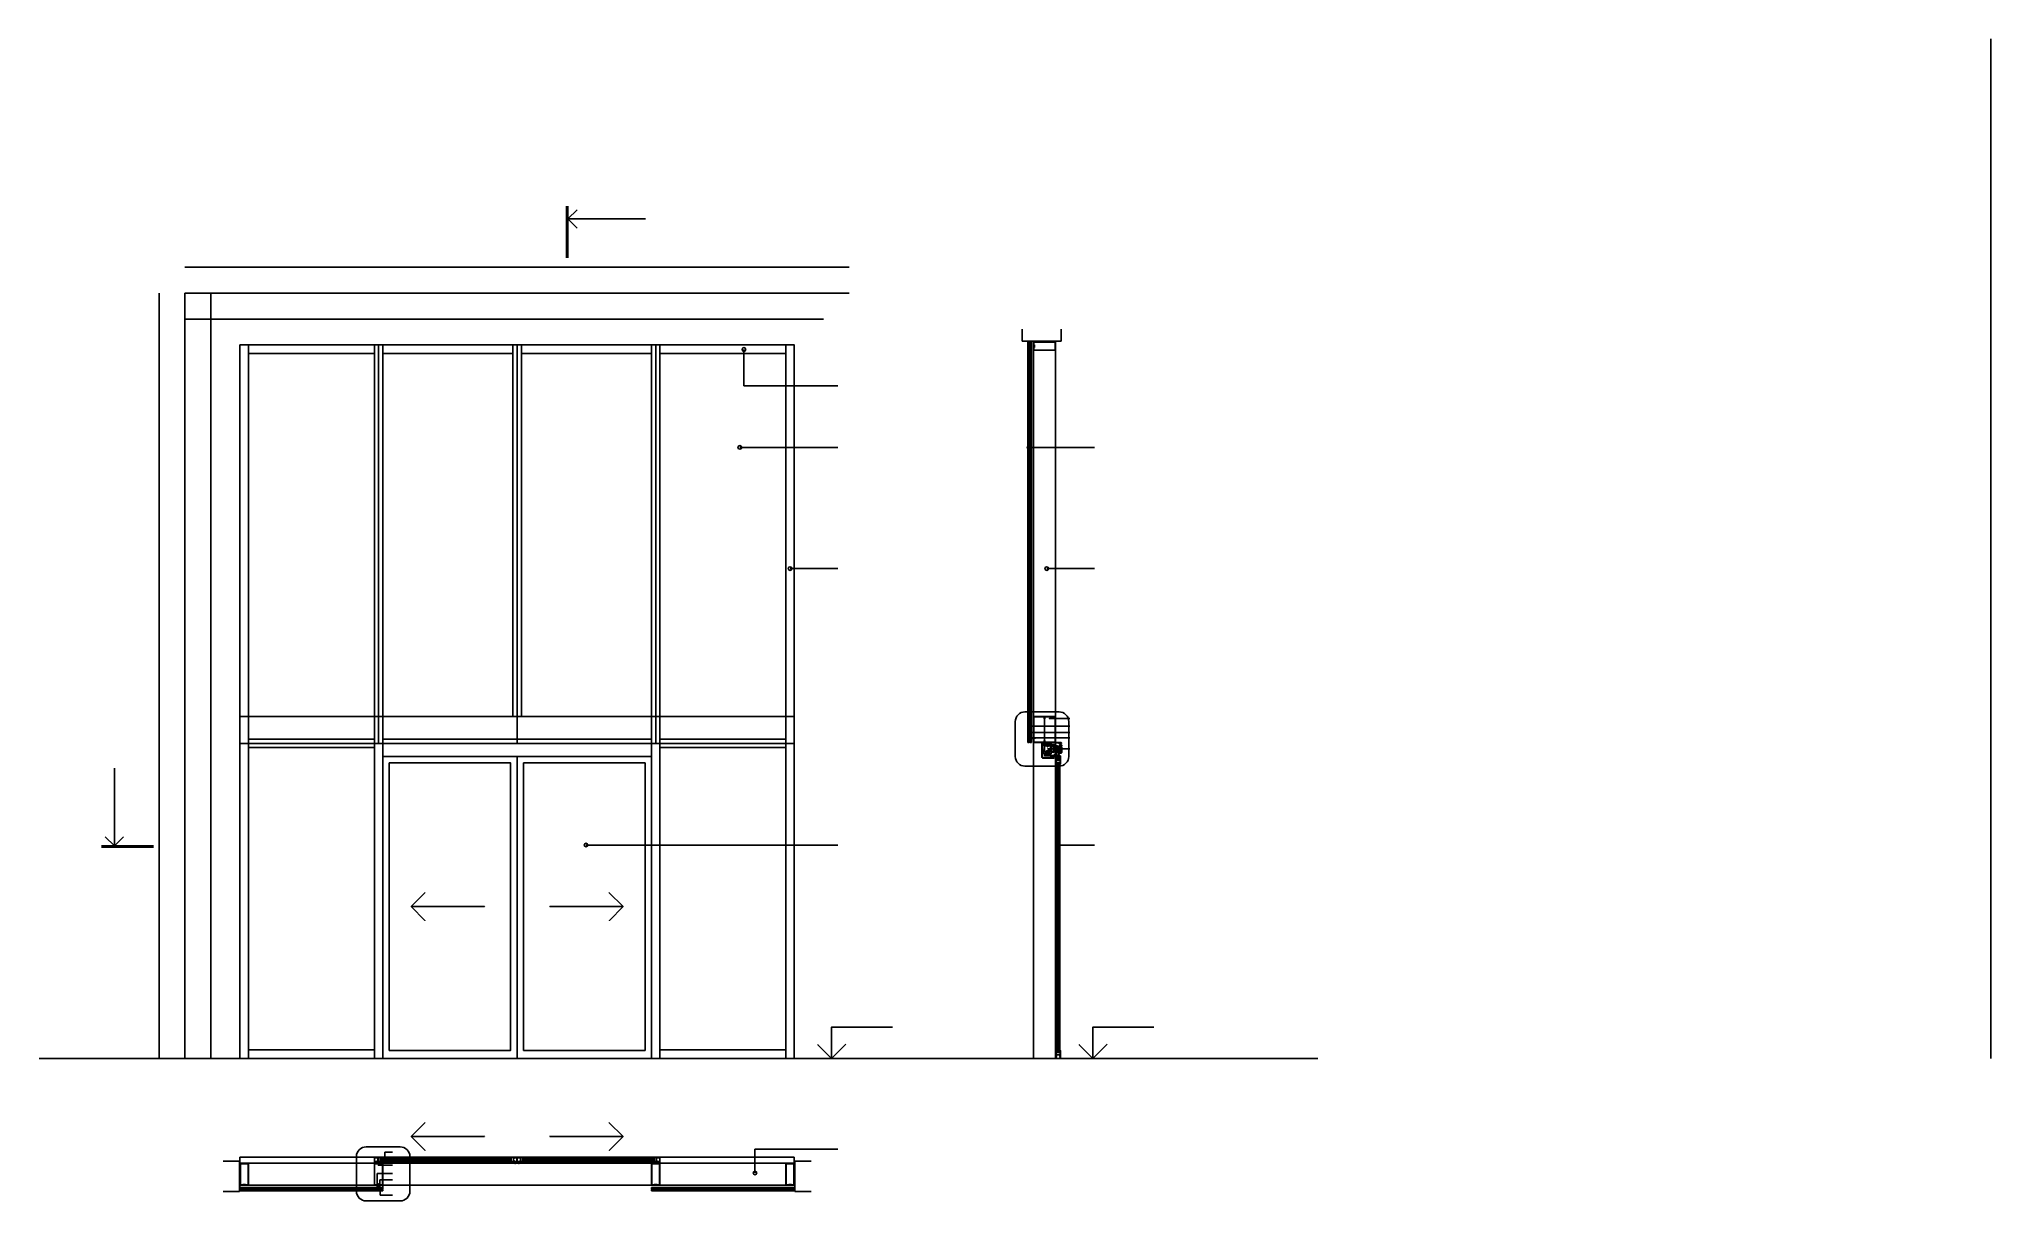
# Model space of a CAD drawing. Header units: metres. Extents: x 28.6 to 43.7, y -25.5 to -16.5.
import ezdxf

# ---------------------------------------------------------------- set-up
doc = ezdxf.new("R2010")
doc.units = ezdxf.units.M
for name, color, linetype in [('0-COTAS REF', 7, 'Continuous'), ('0-TEXTO', 7, 'Continuous'), ('0-TEXTO DETALLE', 7, 'Continuous')]:
    doc.layers.add(name, color=color, linetype=linetype)

msp = doc.modelspace()

# ---------------------------------------------------------------- linework, layer by layer
for p, q in [((43.669, -24.421), (43.669, -16.548)), ((36.259, -18.888), (36.26, -18.888)), ((36.26, -18.9), (36.259, -18.9)), ((36.458, -22.111), (36.458, -22.116)), ((36.472, -22.111), (36.458, -22.111)), ((36.472, -22.114), (36.458, -22.114)), ((36.46, -22.099), (36.46, -22.092)), ((36.461, -22.092), (36.47, -22.092)), ((36.47, -22.1), (36.461, -22.1)), ((36.462, -22.1), (36.462, -22.111)), ((36.468, -22.1), (36.468, -22.111)), ((36.471, -22.092), (36.471, -22.099)), ((36.472, -22.111), (36.472, -22.116))]:
    msp.add_line(p, q)
at = {"color": 4}
for p, q in [((36.189, -18.882), (36.189, -18.788)), ((36.489, -18.882), (36.489, -18.788)), ((36.189, -18.882), (36.489, -18.882)), ((28.596, -24.421), (38.472, -24.421)), ((30.018, -25.215), (30.143, -25.215)), ((30.143, -25.215), (30.143, -25.45)), ((34.433, -25.215), (34.433, -25.45)), ((34.433, -25.215), (34.558, -25.215)), ((30.018, -25.45), (30.143, -25.45)), ((34.433, -25.45), (34.558, -25.45))]:
    msp.add_line(p, q, dxfattribs=at)
at = {"color": 11}
for p, q in [((30.148, -18.911), (30.148, -24.421)), ((31.218, -18.911), (31.218, -21.988)), ((32.288, -18.911), (32.288, -21.988)), ((33.358, -18.911), (33.358, -21.988)), ((36.236, -18.887), (36.233, -18.887)), ((36.233, -18.888), (36.233, -18.887)), ((36.233, -21.981), (36.233, -18.888)), ((36.237, -18.888), (36.236, -18.887)), ((36.24, -18.887), (36.237, -18.887)), ((36.237, -18.888), (36.237, -18.887)), ((36.237, -21.981), (36.237, -18.888)), ((36.241, -18.888), (36.24, -18.887)), ((36.241, -21.981), (36.241, -18.888)), ((36.255, -18.887), (36.253, -18.887)), ((36.253, -18.888), (36.253, -18.887)), ((36.253, -21.981), (36.253, -18.888)), ((36.256, -18.888), (36.255, -18.887)), ((36.258, -18.887), (36.256, -18.887)), ((36.256, -18.888), (36.256, -18.887)), ((36.256, -21.981), (36.256, -18.888)), ((36.259, -18.888), (36.258, -18.887)), ((36.259, -21.981), (36.259, -18.888)), ((34.428, -21.988), (30.148, -21.988)), ((31.251, -21.988), (31.251, -24.421)), ((33.326, -21.988), (33.326, -24.421)), ((36.236, -21.981), (36.233, -21.981)), ((36.233, -21.981), (36.233, -21.981)), ((36.237, -21.981), (36.236, -21.981)), ((36.24, -21.981), (36.237, -21.981)), ((36.237, -21.981), (36.237, -21.981)), ((36.241, -21.981), (36.24, -21.981)), ((36.241, -21.981), (36.24, -21.981)), ((36.241, -21.981), (36.24, -21.981)), ((36.255, -21.981), (36.253, -21.981)), ((36.253, -21.981), (36.253, -21.981)), ((36.253, -21.981), (36.253, -21.981)), ((36.253, -21.981), (36.253, -21.981)), ((36.256, -21.981), (36.255, -21.981)), ((36.258, -21.981), (36.256, -21.981)), ((36.256, -21.981), (36.256, -21.981)), ((36.259, -21.981), (36.258, -21.981)), ((36.341, -21.984), (36.341, -22.096)), ((36.347, -21.984), (36.342, -21.984)), ((36.344, -21.988), (36.344, -21.992)), ((36.344, -21.989), (36.344, -22.032)), ((36.346, -21.989), (36.346, -21.992)), ((36.355, -21.991), (36.347, -21.993)), ((36.348, -21.987), (36.348, -21.989)), ((36.35, -21.989), (36.348, -21.989)), ((36.355, -21.994), (36.348, -21.995)), ((36.35, -21.986), (36.35, -21.989)), ((36.353, -21.981), (36.479, -21.981)), ((36.353, -21.981), (36.353, -21.982)), ((36.357, -21.982), (36.353, -21.982)), ((36.407, -21.993), (36.357, -21.993)), ((36.358, -21.983), (36.358, -21.988)), ((36.36, -21.985), (36.36, -21.99)), ((36.374, -21.984), (36.361, -21.984)), ((36.362, -21.99), (36.361, -21.99)), ((36.363, -21.991), (36.363, -21.993)), ((36.374, -21.99), (36.373, -21.99)), ((36.373, -21.991), (36.373, -21.993)), ((36.375, -21.985), (36.375, -21.99)), ((36.387, -21.984), (36.378, -21.984)), ((36.378, -21.984), (36.378, -21.993)), ((36.388, -21.984), (36.388, -21.993)), ((36.39, -21.985), (36.39, -21.99)), ((36.404, -21.984), (36.391, -21.984)), ((36.392, -21.99), (36.391, -21.99)), ((36.393, -21.991), (36.393, -21.993)), ((36.404, -21.99), (36.403, -21.99)), ((36.403, -21.991), (36.403, -21.993)), ((36.405, -21.985), (36.405, -21.99)), ((36.408, -21.991), (36.408, -21.992)), ((36.408, -21.991), (36.411, -21.991)), ((36.409, -21.999), (36.443, -21.999)), ((36.409, -21.999), (36.409, -22.004)), ((36.445, -22.004), (36.409, -22.004)), ((36.41, -21.989), (36.411, -21.99)), ((36.411, -21.99), (36.411, -21.991)), ((36.413, -21.988), (36.412, -21.988)), ((36.414, -21.986), (36.413, -21.985)), ((36.413, -21.985), (36.413, -21.985)), ((36.413, -21.988), (36.414, -21.988)), ((36.456, -21.984), (36.414, -21.984)), ((36.414, -21.984), (36.414, -21.984)), ((36.414, -21.988), (36.414, -21.986)), ((36.439, -21.999), (36.439, -22.004)), ((36.445, -22.004), (36.445, -22.08)), ((36.45, -22.006), (36.45, -22.082)), ((36.456, -21.984), (36.457, -21.985)), ((36.471, -21.985), (36.457, -21.985)), ((36.472, -21.988), (36.472, -21.986)), ((36.473, -21.988), (36.472, -21.988)), ((36.473, -21.988), (36.473, -21.988)), ((36.475, -21.99), (36.475, -21.99)), ((36.475, -21.99), (36.475, -21.991)), ((36.478, -21.991), (36.475, -21.991)), ((36.478, -21.991), (36.478, -21.993)), ((36.478, -21.993), (36.484, -22.001)), ((36.48, -21.982), (36.479, -21.981)), ((36.48, -21.982), (36.482, -21.981)), ((36.482, -21.981), (36.489, -21.981)), ((36.482, -21.984), (36.483, -21.983)), ((36.482, -21.991), (36.482, -21.984)), ((36.487, -21.999), (36.482, -21.991)), ((36.483, -21.983), (36.488, -21.983)), ((36.489, -21.999), (36.487, -21.999)), ((36.488, -21.983), (36.489, -21.984)), ((36.488, -22.003), (36.488, -22.003)), ((36.491, -21.983), (36.489, -21.981)), ((36.489, -21.984), (36.489, -21.988)), ((36.489, -21.988), (36.489, -21.988)), ((36.489, -21.988), (36.491, -21.988)), ((36.489, -22.004), (36.489, -22.021)), ((36.491, -21.986), (36.491, -21.983)), ((36.492, -21.986), (36.491, -21.986)), ((36.491, -21.988), (36.492, -21.988)), ((36.492, -21.988), (36.492, -21.986)), ((36.494, -22.003), (36.494, -22.007)), ((36.344, -22.032), (36.344, -22.032)), ((36.344, -22.034), (36.344, -22.036)), ((36.345, -22.034), (36.344, -22.034)), ((36.345, -22.036), (36.344, -22.036)), ((36.344, -22.038), (36.344, -22.096)), ((36.344, -22.038), (36.344, -22.038)), ((36.346, -22.099), (36.409, -22.099)), ((36.434, -22.101), (36.346, -22.101)), ((36.41, -22.094), (36.409, -22.093)), ((36.409, -22.098), (36.409, -22.099)), ((36.411, -22.097), (36.411, -22.099)), ((36.411, -22.099), (36.413, -22.099)), ((36.427, -22.092), (36.412, -22.092)), ((36.412, -22.092), (36.412, -22.093)), ((36.413, -22.097), (36.413, -22.099)), ((36.416, -22.094), (36.416, -22.099)), ((36.427, -22.094), (36.416, -22.094)), ((36.416, -22.099), (36.434, -22.099)), ((36.427, -22.094), (36.427, -22.092)), ((36.434, -22.099), (36.434, -22.101)), ((36.485, -22.084), (36.452, -22.084)), ((36.453, -22.138), (36.454, -22.137)), ((36.453, -24.369), (36.453, -22.138)), ((36.485, -22.089), (36.454, -22.089)), ((36.454, -22.137), (36.456, -22.137)), ((36.456, -22.138), (36.457, -22.137)), ((36.456, -22.138), (36.456, -22.137)), ((36.456, -24.369), (36.456, -22.138)), ((36.457, -22.137), (36.459, -22.137)), ((36.46, -22.058), (36.458, -22.058)), ((36.458, -22.058), (36.458, -22.06)), ((36.464, -22.06), (36.458, -22.06)), ((36.459, -22.138), (36.459, -22.137)), ((36.459, -24.369), (36.459, -22.138)), ((36.46, -22.058), (36.46, -22.055)), ((36.464, -22.059), (36.466, -22.058)), ((36.464, -22.059), (36.464, -22.06)), ((36.47, -22.058), (36.466, -22.058)), ((36.471, -22.059), (36.47, -22.058)), ((36.471, -22.059), (36.471, -22.062)), ((36.471, -22.062), (36.474, -22.062)), ((36.471, -22.138), (36.472, -22.137)), ((36.471, -24.369), (36.471, -22.138)), ((36.472, -22.137), (36.475, -22.137)), ((36.475, -22.063), (36.474, -22.062)), ((36.475, -22.057), (36.475, -22.055)), ((36.484, -22.057), (36.475, -22.057)), ((36.475, -22.063), (36.489, -22.063)), ((36.475, -22.138), (36.476, -22.137)), ((36.475, -22.138), (36.475, -22.137)), ((36.475, -24.369), (36.475, -22.138)), ((36.476, -22.137), (36.479, -22.137)), ((36.479, -22.138), (36.479, -22.137)), ((36.479, -24.369), (36.479, -22.138)), ((36.484, -22.054), (36.484, -22.057)), ((36.485, -22.054), (36.484, -22.054)), ((36.485, -22.054), (36.485, -22.055)), ((36.485, -22.084), (36.485, -22.089)), ((36.49, -22.051), (36.487, -22.051)), ((36.487, -22.053), (36.487, -22.051)), ((36.487, -22.053), (36.487, -22.053)), ((36.49, -22.021), (36.489, -22.021)), ((36.49, -22.021), (36.49, -22.051)), ((36.494, -22.007), (36.493, -22.008)), ((36.493, -22.008), (36.493, -22.018)), ((36.494, -22.018), (36.493, -22.018)), ((36.494, -22.018), (36.494, -22.058)), ((36.453, -24.369), (36.454, -24.369)), ((36.454, -24.369), (36.456, -24.369)), ((36.456, -24.369), (36.457, -24.369)), ((36.456, -24.369), (36.456, -24.369)), ((36.457, -24.369), (36.459, -24.369)), ((36.459, -24.369), (36.459, -24.369)), ((36.459, -24.369), (36.459, -24.369)), ((36.459, -24.369), (36.459, -24.369)), ((36.471, -24.369), (36.472, -24.369)), ((36.471, -24.369), (36.472, -24.369)), ((36.471, -24.369), (36.472, -24.369)), ((36.472, -24.369), (36.475, -24.369)), ((36.475, -24.369), (36.476, -24.369)), ((36.475, -24.369), (36.475, -24.369)), ((36.476, -24.369), (36.479, -24.369)), ((36.479, -24.369), (36.479, -24.369)), ((31.235, -25.19), (31.235, -25.192)), ((31.236, -25.19), (31.235, -25.19)), ((31.236, -25.193), (31.235, -25.192)), ((31.235, -25.193), (31.235, -25.195)), ((31.236, -25.193), (31.235, -25.193)), ((31.236, -25.196), (31.235, -25.195)), ((31.236, -25.196), (31.235, -25.195)), ((31.235, -25.208), (31.235, -25.211)), ((31.236, -25.208), (31.235, -25.208)), ((31.236, -25.208), (31.235, -25.208)), ((31.236, -25.212), (31.235, -25.211)), ((31.235, -25.212), (31.235, -25.215)), ((31.236, -25.212), (31.235, -25.212)), ((31.236, -25.216), (31.235, -25.215)), ((32.238, -25.19), (31.236, -25.19)), ((32.238, -25.193), (31.236, -25.193)), ((32.238, -25.196), (31.236, -25.196)), ((32.238, -25.208), (31.236, -25.208)), ((32.238, -25.212), (31.236, -25.212)), ((32.238, -25.216), (31.236, -25.216)), ((32.238, -25.19), (32.238, -25.192)), ((32.238, -25.19), (32.238, -25.19)), ((32.238, -25.193), (32.238, -25.192)), ((32.238, -25.193), (32.238, -25.195)), ((32.238, -25.193), (32.238, -25.193)), ((32.238, -25.196), (32.238, -25.195)), ((32.238, -25.196), (32.238, -25.195)), ((32.238, -25.208), (32.238, -25.211)), ((32.238, -25.208), (32.238, -25.208)), ((32.238, -25.208), (32.238, -25.208)), ((32.238, -25.212), (32.238, -25.211)), ((32.238, -25.212), (32.238, -25.215)), ((32.238, -25.212), (32.238, -25.212)), ((32.238, -25.216), (32.238, -25.215)), ((32.338, -25.19), (33.34, -25.19)), ((32.338, -25.19), (32.338, -25.192)), ((32.338, -25.19), (32.338, -25.19)), ((32.338, -25.193), (32.338, -25.192)), ((32.338, -25.193), (33.34, -25.193)), ((32.338, -25.193), (32.338, -25.195)), ((32.338, -25.193), (32.338, -25.193)), ((32.338, -25.196), (32.338, -25.195)), ((32.338, -25.196), (32.338, -25.195)), ((32.338, -25.196), (33.34, -25.196)), ((32.338, -25.208), (33.34, -25.208)), ((32.338, -25.208), (32.338, -25.211)), ((32.338, -25.208), (32.338, -25.208)), ((32.338, -25.208), (32.338, -25.208)), ((32.338, -25.212), (32.338, -25.211)), ((32.338, -25.212), (33.34, -25.212)), ((32.338, -25.212), (32.338, -25.215)), ((32.338, -25.212), (32.338, -25.212)), ((32.338, -25.216), (32.338, -25.215)), ((32.338, -25.216), (33.34, -25.216)), ((33.34, -25.19), (33.341, -25.19)), ((33.34, -25.193), (33.341, -25.192)), ((33.34, -25.193), (33.341, -25.193)), ((33.34, -25.196), (33.341, -25.195)), ((33.34, -25.196), (33.341, -25.195)), ((33.34, -25.208), (33.341, -25.208)), ((33.34, -25.208), (33.341, -25.208)), ((33.34, -25.212), (33.341, -25.211)), ((33.34, -25.212), (33.341, -25.212)), ((33.34, -25.216), (33.341, -25.215)), ((33.341, -25.19), (33.341, -25.192)), ((33.341, -25.193), (33.341, -25.195)), ((33.341, -25.208), (33.341, -25.211)), ((33.341, -25.212), (33.341, -25.215)), ((30.148, -25.419), (30.148, -25.421)), ((30.149, -25.419), (30.148, -25.419)), ((30.149, -25.422), (30.148, -25.421)), ((30.148, -25.422), (30.148, -25.424)), ((30.149, -25.422), (30.148, -25.422)), ((30.149, -25.425), (30.148, -25.424)), ((30.149, -25.425), (30.148, -25.424)), ((30.148, -25.437), (30.148, -25.44)), ((30.149, -25.437), (30.148, -25.437)), ((30.149, -25.437), (30.148, -25.437)), ((30.149, -25.441), (30.148, -25.44)), ((30.148, -25.441), (30.148, -25.444)), ((30.149, -25.441), (30.148, -25.441)), ((30.149, -25.445), (30.148, -25.444)), ((31.25, -25.419), (30.149, -25.419)), ((31.25, -25.422), (30.149, -25.422)), ((31.25, -25.425), (30.149, -25.425)), ((31.25, -25.437), (30.149, -25.437)), ((31.25, -25.441), (30.149, -25.441)), ((31.25, -25.445), (30.149, -25.445)), ((31.25, -25.419), (31.251, -25.419)), ((31.25, -25.422), (31.251, -25.421)), ((31.25, -25.422), (31.251, -25.422)), ((31.25, -25.425), (31.251, -25.424)), ((31.25, -25.425), (31.251, -25.424)), ((31.25, -25.425), (31.251, -25.424)), ((31.25, -25.437), (31.251, -25.437)), ((31.25, -25.441), (31.251, -25.44)), ((31.25, -25.441), (31.251, -25.441)), ((31.25, -25.445), (31.251, -25.444)), ((31.251, -25.419), (31.251, -25.421)), ((31.251, -25.422), (31.251, -25.424)), ((31.251, -25.437), (31.251, -25.44)), ((31.251, -25.441), (31.251, -25.444)), ((34.428, -25.419), (33.326, -25.419)), ((33.326, -25.419), (33.326, -25.421)), ((33.326, -25.419), (33.326, -25.419)), ((33.326, -25.422), (33.326, -25.421)), ((34.428, -25.422), (33.326, -25.422)), ((33.326, -25.422), (33.326, -25.424)), ((33.326, -25.422), (33.326, -25.422)), ((33.326, -25.425), (33.326, -25.424)), ((34.428, -25.425), (33.326, -25.425)), ((34.428, -25.437), (33.326, -25.437)), ((33.326, -25.437), (33.326, -25.44)), ((33.326, -25.437), (33.326, -25.437)), ((33.326, -25.437), (33.326, -25.437)), ((33.326, -25.441), (33.326, -25.44)), ((34.428, -25.441), (33.326, -25.441)), ((33.326, -25.441), (33.326, -25.444)), ((33.326, -25.441), (33.326, -25.441)), ((33.326, -25.445), (33.326, -25.444)), ((34.428, -25.445), (33.326, -25.445)), ((34.428, -25.419), (34.428, -25.421)), ((34.428, -25.419), (34.428, -25.419)), ((34.428, -25.422), (34.428, -25.421)), ((34.428, -25.422), (34.428, -25.424)), ((34.428, -25.422), (34.428, -25.422)), ((34.428, -25.437), (34.428, -25.44)), ((34.428, -25.437), (34.428, -25.437)), ((34.428, -25.441), (34.428, -25.44)), ((34.428, -25.441), (34.428, -25.444)), ((34.428, -25.441), (34.428, -25.441)), ((34.428, -25.445), (34.428, -25.444))]:
    msp.add_line(p, q, dxfattribs=at)
at = {"color": 8}
for p, q in [((30.213, -18.911), (30.213, -24.421)), ((30.213, -18.976), (31.186, -18.976)), ((31.186, -24.421), (31.186, -18.911)), ((31.251, -24.421), (31.251, -18.911)), ((32.256, -18.976), (31.251, -18.976)), ((32.256, -21.781), (32.256, -18.911)), ((32.321, -21.781), (32.321, -18.911)), ((33.326, -18.976), (32.321, -18.976)), ((33.326, -24.421), (33.326, -18.911)), ((33.391, -24.421), (33.391, -18.911)), ((34.363, -18.976), (33.391, -18.976)), ((34.363, -24.421), (34.363, -18.911)), ((36.236, -21.981), (36.236, -18.888)), ((36.242, -18.895), (36.241, -18.895)), ((36.241, -18.9), (36.253, -18.9)), ((36.252, -18.895), (36.253, -18.895)), ((34.428, -21.781), (30.148, -21.781)), ((36.361, -21.781), (36.361, -21.98)), ((31.186, -21.956), (30.213, -21.956)), ((32.288, -21.956), (31.251, -21.956)), ((33.326, -21.956), (32.288, -21.956)), ((34.363, -21.956), (33.391, -21.956)), ((36.241, -21.969), (36.253, -21.969)), ((36.242, -21.974), (36.241, -21.974)), ((36.252, -21.974), (36.253, -21.974)), ((31.186, -22.021), (30.213, -22.021)), ((33.326, -22.089), (31.251, -22.089)), ((31.301, -22.139), (31.301, -24.359)), ((32.238, -22.139), (31.301, -22.139)), ((32.238, -22.139), (32.238, -24.359)), ((32.288, -22.089), (32.288, -24.421)), ((33.276, -22.139), (32.338, -22.139)), ((32.338, -22.139), (32.338, -24.359)), ((33.276, -22.139), (33.276, -24.359)), ((34.363, -22.021), (33.391, -22.021)), ((36.459, -22.138), (36.459, -22.137)), ((36.46, -22.145), (36.459, -22.145)), ((36.471, -22.15), (36.459, -22.15)), ((36.47, -22.145), (36.471, -22.145)), ((36.476, -24.369), (36.476, -22.137)), ((31.186, -24.356), (30.213, -24.356)), ((32.238, -24.359), (31.301, -24.359)), ((33.276, -24.359), (32.338, -24.359)), ((34.363, -24.356), (33.391, -24.356)), ((36.471, -24.357), (36.459, -24.357)), ((36.46, -24.362), (36.459, -24.362)), ((36.47, -24.362), (36.471, -24.362)), ((30.148, -25.232), (30.148, -25.183)), ((30.148, -25.231), (33.327, -25.231)), ((31.215, -25.227), (31.215, -25.22)), ((31.242, -25.197), (31.242, -25.196)), ((31.242, -25.207), (31.242, -25.208)), ((31.247, -25.196), (31.247, -25.208)), ((32.227, -25.196), (32.227, -25.208)), ((32.232, -25.197), (32.232, -25.196)), ((32.232, -25.207), (32.232, -25.208)), ((32.259, -25.227), (32.259, -25.22)), ((32.317, -25.227), (32.317, -25.22)), ((32.344, -25.197), (32.344, -25.196)), ((32.344, -25.207), (32.344, -25.208)), ((32.349, -25.196), (32.349, -25.208)), ((33.33, -25.196), (33.33, -25.208)), ((33.335, -25.197), (33.335, -25.196)), ((33.335, -25.207), (33.335, -25.208)), ((33.362, -25.227), (33.362, -25.22)), ((34.364, -25.231), (33.39, -25.231)), ((34.428, -25.232), (34.428, -25.183)), ((30.148, -25.401), (33.326, -25.401)), ((30.156, -25.426), (30.156, -25.425)), ((30.156, -25.436), (30.156, -25.437)), ((30.161, -25.425), (30.161, -25.437)), ((31.238, -25.437), (31.238, -25.425)), ((31.243, -25.426), (31.243, -25.425)), ((31.243, -25.436), (31.243, -25.437)), ((33.334, -25.426), (33.334, -25.425)), ((33.334, -25.436), (33.334, -25.437)), ((33.339, -25.425), (33.339, -25.437)), ((34.415, -25.437), (34.415, -25.425)), ((34.42, -25.426), (34.42, -25.425)), ((34.42, -25.436), (34.42, -25.437)), ((34.428, -25.425), (34.428, -25.424)), ((34.428, -25.425), (34.428, -25.424)), ((34.428, -25.425), (34.428, -25.424)), ((34.428, -25.437), (34.428, -25.437)), ((34.428, -25.437), (34.428, -25.437))]:
    msp.add_line(p, q, dxfattribs=at)
at = {"color": 251}
for p, q in [((36.265, -21.945), (36.263, -21.942)), ((36.263, -21.948), (36.263, -21.947)), ((36.263, -21.947), (36.263, -21.947)), ((36.263, -21.948), (36.263, -21.948)), ((36.265, -21.949), (36.263, -21.952)), ((36.265, -21.949), (36.265, -21.945)), ((36.286, -21.945), (36.265, -21.945)), ((36.286, -21.949), (36.265, -21.949)), ((36.269, -21.95), (36.266, -21.945)), ((36.271, -21.95), (36.268, -21.945)), ((36.273, -21.95), (36.27, -21.945)), ((36.275, -21.95), (36.272, -21.945)), ((36.277, -21.95), (36.274, -21.945)), ((36.279, -21.95), (36.276, -21.945)), ((36.281, -21.95), (36.278, -21.945)), ((36.283, -21.95), (36.28, -21.945)), ((36.285, -21.95), (36.282, -21.945)), ((36.29, -21.947), (36.286, -21.945)), ((36.29, -21.947), (36.286, -21.949)), ((36.409, -22.002), (36.357, -22.002)), ((36.357, -22.002), (36.357, -22.007)), ((36.358, -21.993), (36.358, -22.002)), ((36.408, -21.996), (36.358, -21.996)), ((36.408, -21.992), (36.408, -22.002)), ((36.409, -22.007), (36.409, -22.002)), ((36.349, -22.034), (36.351, -22.033)), ((36.349, -22.036), (36.351, -22.037)), ((36.361, -22.048), (36.356, -22.048)), ((36.357, -22.007), (36.409, -22.007)), ((36.368, -22.065), (36.373, -22.065)), ((36.399, -22.067), (36.369, -22.067)), ((36.369, -22.073), (36.369, -22.067)), ((36.399, -22.073), (36.369, -22.073)), ((36.375, -22.055), (36.375, -22.063)), ((36.384, -22.045), (36.378, -22.045)), ((36.384, -22.047), (36.384, -22.043)), ((36.406, -22.043), (36.384, -22.043)), ((36.396, -22.052), (36.392, -22.052)), ((36.393, -22.055), (36.393, -22.063)), ((36.4, -22.065), (36.395, -22.065)), ((36.411, -22.048), (36.406, -22.048)), ((36.41, -22.012), (36.41, -22.01)), ((36.414, -22.089), (36.414, -22.092)), ((36.414, -22.089), (36.43, -22.089)), ((36.428, -22.087), (36.415, -22.087)), ((36.415, -22.087), (36.415, -22.089)), ((36.416, -22.013), (36.416, -22.056)), ((36.433, -22.053), (36.416, -22.053)), ((36.416, -22.056), (36.433, -22.056)), ((36.417, -22.086), (36.417, -22.087)), ((36.418, -22.01), (36.418, -22.012)), ((36.426, -22.086), (36.426, -22.087)), ((36.427, -22.092), (36.43, -22.092)), ((36.427, -22.094), (36.427, -22.099)), ((36.428, -22.087), (36.428, -22.089)), ((36.429, -22.092), (36.429, -22.099)), ((36.43, -22.089), (36.438, -22.075)), ((36.431, -22.012), (36.431, -22.01)), ((36.48, -22.031), (36.431, -22.031)), ((36.432, -22.091), (36.441, -22.075)), ((36.433, -22.058), (36.433, -22.013)), ((36.435, -22.058), (36.433, -22.058)), ((36.435, -22.013), (36.435, -22.058)), ((36.436, -22.027), (36.435, -22.027)), ((36.436, -22.035), (36.435, -22.035)), ((36.438, -22.029), (36.438, -22.034)), ((36.438, -22.075), (36.441, -22.075)), ((36.439, -22.01), (36.439, -22.012)), ((36.444, -22.028), (36.439, -22.028)), ((36.444, -22.034), (36.439, -22.034)), ((36.441, -22.075), (36.441, -22.075)), ((36.455, -22.007), (36.45, -22.007)), ((36.455, -22.018), (36.455, -22.007)), ((36.457, -22.048), (36.455, -22.048)), ((36.455, -22.048), (36.455, -22.061)), ((36.46, -22.007), (36.457, -22.007)), ((36.457, -22.007), (36.457, -22.055)), ((36.46, -22.055), (36.457, -22.055)), ((36.46, -22.007), (36.46, -22.055)), ((36.468, -22.008), (36.468, -22.06)), ((36.476, -22.007), (36.476, -22.055)), ((36.478, -22.007), (36.476, -22.007)), ((36.478, -22.055), (36.476, -22.055)), ((36.478, -22.007), (36.478, -22.055)), ((31.216, -25.412), (31.213, -25.414)), ((31.218, -25.387), (31.216, -25.391)), ((31.216, -25.391), (31.216, -25.412)), ((31.221, -25.392), (31.216, -25.395)), ((31.221, -25.394), (31.216, -25.397)), ((31.221, -25.396), (31.216, -25.399)), ((31.221, -25.398), (31.216, -25.401)), ((31.221, -25.4), (31.216, -25.403)), ((31.221, -25.402), (31.216, -25.405)), ((31.221, -25.404), (31.216, -25.407)), ((31.221, -25.406), (31.216, -25.409)), ((31.221, -25.408), (31.216, -25.411)), ((31.22, -25.412), (31.216, -25.412)), ((31.218, -25.387), (31.22, -25.391)), ((31.219, -25.414), (31.218, -25.414)), ((31.218, -25.414), (31.218, -25.414)), ((31.219, -25.414), (31.219, -25.414)), ((31.22, -25.391), (31.22, -25.412)), ((31.22, -25.412), (31.223, -25.414))]:
    msp.add_line(p, q, dxfattribs=at)
at = {"color": 8, "linetype": 'CONTINUOUS', "ltscale": 100}
msp.add_line((30.148, -25.183), (34.428, -25.183), dxfattribs=at)
at = {"color": 0}
for p, q in [((31.195, -25.227), (31.192, -25.234)), ((31.193, -25.234), (31.195, -25.227)), ((31.194, -25.234), (31.195, -25.227)), ((31.195, -25.234), (31.195, -25.227)), ((31.195, -25.234), (31.196, -25.227)), ((31.196, -25.234), (31.196, -25.227)), ((31.196, -25.234), (31.197, -25.227)), ((31.196, -25.234), (31.197, -25.227)), ((31.197, -25.234), (31.197, -25.227)), ((31.197, -25.234), (31.198, -25.227)), ((31.198, -25.234), (31.198, -25.227)), ((31.198, -25.234), (31.199, -25.227)), ((31.199, -25.234), (31.199, -25.227)), ((31.199, -25.234), (31.199, -25.227)), ((31.199, -25.234), (31.2, -25.227)), ((31.199, -25.234), (31.2, -25.227)), ((31.2, -25.234), (31.2, -25.227)), ((31.2, -25.234), (31.2, -25.227)), ((31.201, -25.234), (31.2, -25.227)), ((31.201, -25.234), (31.2, -25.227)), ((31.2, -25.234), (31.2, -25.227)), ((31.2, -25.234), (31.2, -25.227)), ((31.202, -25.234), (31.201, -25.227)), ((31.201, -25.234), (31.201, -25.227)), ((31.203, -25.234), (31.202, -25.227)), ((31.203, -25.234), (31.202, -25.227)), ((31.202, -25.234), (31.202, -25.227)), ((31.204, -25.234), (31.203, -25.227)), ((31.204, -25.234), (31.203, -25.227)), ((31.206, -25.234), (31.204, -25.227)), ((31.205, -25.234), (31.204, -25.227)), ((31.206, -25.234), (31.204, -25.227)), ((31.204, -25.234), (31.204, -25.227)), ((31.205, -25.227), (31.207, -25.234)), ((32.269, -25.227), (32.267, -25.234)), ((32.267, -25.234), (32.27, -25.227)), ((32.268, -25.234), (32.27, -25.227)), ((32.269, -25.234), (32.27, -25.227)), ((32.27, -25.234), (32.27, -25.227)), ((32.27, -25.234), (32.271, -25.227)), ((32.27, -25.234), (32.271, -25.227)), ((32.271, -25.234), (32.271, -25.227)), ((32.271, -25.234), (32.272, -25.227)), ((32.272, -25.234), (32.272, -25.227)), ((32.272, -25.234), (32.273, -25.227)), ((32.273, -25.234), (32.273, -25.227)), ((32.273, -25.234), (32.274, -25.227)), ((32.273, -25.234), (32.274, -25.227)), ((32.273, -25.234), (32.274, -25.227)), ((32.274, -25.234), (32.274, -25.227)), ((32.274, -25.234), (32.274, -25.227)), ((32.275, -25.234), (32.274, -25.227)), ((32.275, -25.234), (32.274, -25.227)), ((32.274, -25.234), (32.274, -25.227)), ((32.274, -25.234), (32.274, -25.227)), ((32.276, -25.234), (32.275, -25.227)), ((32.275, -25.234), (32.275, -25.227)), ((32.277, -25.234), (32.276, -25.227)), ((32.277, -25.234), (32.276, -25.227)), ((32.276, -25.234), (32.276, -25.227)), ((32.278, -25.234), (32.277, -25.227)), ((32.277, -25.234), (32.277, -25.227)), ((32.28, -25.234), (32.278, -25.227)), ((32.279, -25.234), (32.278, -25.227)), ((32.279, -25.234), (32.278, -25.227)), ((32.278, -25.234), (32.278, -25.227)), ((32.279, -25.227), (32.282, -25.234)), ((32.281, -25.234), (32.279, -25.227)), ((32.297, -25.227), (32.295, -25.234)), ((32.295, -25.234), (32.298, -25.227)), ((32.296, -25.234), (32.298, -25.227)), ((32.297, -25.234), (32.298, -25.227)), ((32.298, -25.234), (32.298, -25.227)), ((32.298, -25.234), (32.299, -25.227)), ((32.298, -25.234), (32.299, -25.227)), ((32.299, -25.234), (32.299, -25.227)), ((32.299, -25.234), (32.3, -25.227)), ((32.3, -25.234), (32.3, -25.227)), ((32.3, -25.234), (32.301, -25.227)), ((32.301, -25.234), (32.301, -25.227)), ((32.301, -25.234), (32.302, -25.227)), ((32.301, -25.234), (32.302, -25.227)), ((32.301, -25.234), (32.302, -25.227)), ((32.302, -25.234), (32.302, -25.227)), ((32.302, -25.234), (32.302, -25.227)), ((32.302, -25.234), (32.302, -25.227)), ((32.303, -25.234), (32.302, -25.227)), ((32.303, -25.234), (32.302, -25.227)), ((32.302, -25.234), (32.302, -25.227)), ((32.304, -25.234), (32.303, -25.227)), ((32.303, -25.234), (32.303, -25.227)), ((32.305, -25.234), (32.304, -25.227)), ((32.305, -25.234), (32.304, -25.227)), ((32.304, -25.234), (32.304, -25.227)), ((32.306, -25.234), (32.305, -25.227)), ((32.305, -25.234), (32.305, -25.227)), ((32.308, -25.234), (32.306, -25.227)), ((32.307, -25.234), (32.306, -25.227)), ((32.307, -25.234), (32.306, -25.227)), ((32.306, -25.234), (32.306, -25.227)), ((32.307, -25.227), (32.31, -25.234)), ((32.309, -25.234), (32.307, -25.227)), ((33.372, -25.227), (33.369, -25.234)), ((33.37, -25.234), (33.372, -25.227)), ((33.371, -25.234), (33.372, -25.227)), ((33.372, -25.234), (33.372, -25.227)), ((33.372, -25.234), (33.373, -25.227)), ((33.372, -25.234), (33.373, -25.227)), ((33.373, -25.234), (33.373, -25.227)), ((33.373, -25.234), (33.374, -25.227)), ((33.374, -25.234), (33.374, -25.227)), ((33.374, -25.234), (33.375, -25.227)), ((33.375, -25.234), (33.375, -25.227)), ((33.375, -25.234), (33.376, -25.227)), ((33.375, -25.234), (33.376, -25.227)), ((33.376, -25.234), (33.376, -25.227)), ((33.376, -25.234), (33.377, -25.227)), ((33.376, -25.234), (33.376, -25.227)), ((33.377, -25.234), (33.377, -25.227)), ((33.377, -25.234), (33.377, -25.227)), ((33.378, -25.234), (33.377, -25.227)), ((33.378, -25.234), (33.377, -25.227)), ((33.377, -25.234), (33.377, -25.227)), ((33.377, -25.234), (33.377, -25.227)), ((33.379, -25.234), (33.378, -25.227)), ((33.379, -25.234), (33.378, -25.227)), ((33.378, -25.234), (33.378, -25.227)), ((33.38, -25.234), (33.379, -25.227)), ((33.379, -25.234), (33.379, -25.227)), ((33.381, -25.234), (33.38, -25.227)), ((33.38, -25.234), (33.38, -25.227)), ((33.382, -25.234), (33.381, -25.227)), ((33.382, -25.234), (33.381, -25.227)), ((33.383, -25.234), (33.381, -25.227)), ((33.381, -25.234), (33.381, -25.227)), ((33.382, -25.227), (33.384, -25.234))]:
    msp.add_line(p, q, dxfattribs=at)
at = {"color": 8, "linetype": 'CONTINUOUS'}
for p, q in [((32.238, -25.212), (31.235, -25.212)), ((32.338, -25.212), (33.341, -25.212)), ((31.251, -25.441), (30.148, -25.441)), ((34.428, -25.441), (33.326, -25.441))]:
    msp.add_line(p, q, dxfattribs=at)
at = {"color": 11}
for points in [[(30.148, -18.911), (34.428, -18.911), (34.428, -24.421), (30.148, -24.421)], [(30.148, -18.911), (34.428, -18.911), (34.428, -24.421), (33.326, -24.421), (33.326, -21.988), (31.251, -21.988), (31.251, -24.421), (30.148, -24.421)], [(36.45, -22.126), (36.451, -22.126), (36.451, -22.127), (36.45, -22.127), (36.45, -22.135), (36.452, -22.135), (36.452, -22.135), (36.466, -22.135), (36.466, -22.135), (36.466, -22.135), (36.466, -22.135), (36.481, -22.135), (36.481, -22.135), (36.482, -22.135), (36.482, -22.127), (36.482, -22.127), (36.482, -22.126), (36.482, -22.126), (36.482, -22.119), (36.481, -22.119), (36.481, -22.118), (36.468, -22.118), (36.452, -22.118), (36.452, -22.119), (36.45, -22.119)]]:
    msp.add_lwpolyline(points, close=True, dxfattribs=at)
at = {"color": 8}
for points in [[(36.252, -18.9), (36.242, -18.9), (36.242, -18.895), (36.245, -18.892), (36.248, -18.892), (36.252, -18.895)], [(36.251, -18.9), (36.242, -18.9), (36.242, -18.895), (36.245, -18.893), (36.248, -18.893), (36.251, -18.895)], [(36.276, -18.887), (36.446, -18.887), (36.446, -24.421), (36.276, -24.421)], [(36.252, -21.969), (36.242, -21.969), (36.242, -21.974), (36.245, -21.977), (36.248, -21.977), (36.252, -21.974)], [(36.251, -21.969), (36.242, -21.969), (36.242, -21.974), (36.245, -21.976), (36.248, -21.976), (36.251, -21.974)], [(31.301, -22.139), (32.238, -22.139), (32.238, -24.359), (31.301, -24.359)], [(32.338, -22.139), (33.276, -22.139), (33.276, -24.359), (32.338, -24.359)], [(36.46, -22.15), (36.47, -22.15), (36.47, -22.145), (36.467, -22.142), (36.464, -22.142), (36.46, -22.145)], [(36.461, -22.15), (36.47, -22.15), (36.47, -22.145), (36.466, -22.143), (36.464, -22.143), (36.461, -22.145)], [(36.46, -24.357), (36.47, -24.357), (36.47, -24.362), (36.467, -24.365), (36.464, -24.365), (36.46, -24.362)], [(36.461, -24.357), (36.47, -24.357), (36.47, -24.361), (36.466, -24.364), (36.464, -24.364), (36.461, -24.361)], [(30.148, -25.231), (31.251, -25.231), (31.251, -25.417), (30.148, -25.417)], [(31.247, -25.197), (31.247, -25.207), (31.242, -25.207), (31.239, -25.203), (31.239, -25.2), (31.242, -25.197)], [(31.246, -25.197), (31.246, -25.206), (31.242, -25.206), (31.239, -25.203), (31.239, -25.2), (31.242, -25.197)], [(32.227, -25.197), (32.227, -25.207), (32.232, -25.207), (32.235, -25.203), (32.235, -25.2), (32.232, -25.197)], [(32.228, -25.197), (32.228, -25.206), (32.232, -25.206), (32.235, -25.203), (32.235, -25.2), (32.232, -25.197)], [(32.349, -25.197), (32.349, -25.207), (32.344, -25.207), (32.341, -25.203), (32.341, -25.2), (32.344, -25.197)], [(32.349, -25.197), (32.349, -25.206), (32.344, -25.206), (32.342, -25.203), (32.342, -25.2), (32.344, -25.197)], [(33.326, -25.231), (34.428, -25.231), (34.428, -25.401), (33.326, -25.401)], [(33.33, -25.197), (33.33, -25.207), (33.335, -25.207), (33.338, -25.203), (33.338, -25.2), (33.335, -25.197)], [(33.33, -25.197), (33.33, -25.206), (33.334, -25.206), (33.337, -25.203), (33.337, -25.2), (33.334, -25.197)], [(30.161, -25.426), (30.161, -25.436), (30.156, -25.436), (30.153, -25.432), (30.153, -25.429), (30.156, -25.426)], [(30.161, -25.426), (30.161, -25.435), (30.156, -25.435), (30.154, -25.432), (30.154, -25.429), (30.156, -25.426)], [(31.238, -25.426), (31.238, -25.436), (31.243, -25.436), (31.246, -25.432), (31.246, -25.429), (31.243, -25.426)], [(31.239, -25.426), (31.239, -25.435), (31.243, -25.435), (31.246, -25.432), (31.246, -25.429), (31.243, -25.426)], [(33.339, -25.426), (33.339, -25.436), (33.334, -25.436), (33.331, -25.432), (33.331, -25.429), (33.334, -25.426)], [(33.338, -25.426), (33.338, -25.435), (33.334, -25.435), (33.331, -25.432), (33.331, -25.429), (33.334, -25.426)], [(34.415, -25.426), (34.415, -25.436), (34.42, -25.436), (34.423, -25.432), (34.423, -25.429), (34.42, -25.426)], [(34.416, -25.426), (34.416, -25.435), (34.42, -25.435), (34.423, -25.432), (34.423, -25.429), (34.42, -25.426)]]:
    msp.add_lwpolyline(points, close=True, dxfattribs=at)
at = {"color": 11}
for points in [[(36.276, -18.921), (36.276, -18.951, 0.414214), (36.277, -18.952), (36.445, -18.952, 0.414214), (36.446, -18.951), (36.446, -18.888, 0.414214), (36.445, -18.887), (36.277, -18.887, 0.414214), (36.276, -18.888), (36.276, -18.919), (36.277, -18.92)], [(36.283, -18.929, -0.414214), (36.282, -18.93), (36.279, -18.93), (36.279, -18.949, 0.414214), (36.28, -18.95), (36.442, -18.95, 0.414214), (36.443, -18.949), (36.443, -18.891, 0.414214), (36.442, -18.89), (36.28, -18.89, 0.414214), (36.279, -18.891), (36.279, -18.91), (36.282, -18.91, -0.414214), (36.283, -18.911)], [(36.361, -21.796), (36.361, -21.781, 0.414214), (36.36, -21.781), (36.276, -21.781, 0.414214), (36.276, -21.781), (36.276, -21.98, 0.414214), (36.276, -21.981), (36.36, -21.981, 0.414214), (36.361, -21.98), (36.361, -21.966), (36.358, -21.966), (36.358, -21.978), (36.279, -21.978), (36.279, -21.784), (36.358, -21.784), (36.358, -21.796)], [(36.361, -21.796), (36.361, -21.781, -0.414214), (36.361, -21.781), (36.445, -21.781, -0.414214), (36.446, -21.781), (36.446, -21.98, -0.414214), (36.445, -21.981), (36.361, -21.981, -0.414214), (36.361, -21.98), (36.361, -21.966), (36.364, -21.966), (36.364, -21.978), (36.443, -21.978), (36.443, -21.784), (36.364, -21.784), (36.364, -21.796)], [(36.45, -22.137, -0.414214), (36.45, -22.137), (36.451, -22.137, -0.414214), (36.452, -22.137), (36.452, -22.138, 0.414214), (36.452, -22.138), (36.452, -22.138, 0.414214), (36.453, -22.138), (36.453, -22.137, -0.414214), (36.453, -22.137), (36.479, -22.137, -0.414214), (36.48, -22.137), (36.48, -22.138, 0.414214), (36.48, -22.138), (36.48, -22.138, 0.414214), (36.481, -22.138), (36.481, -22.137, -0.414214), (36.481, -22.137), (36.482, -22.137, -0.414214), (36.482, -22.137), (36.482, -22.144, -0.414214), (36.482, -22.144), (36.481, -22.144, -0.414214), (36.481, -22.144), (36.481, -22.143, 0.414214), (36.48, -22.143), (36.48, -22.143, 0.414214), (36.48, -22.143), (36.48, -22.145, 0.414214), (36.48, -22.145), (36.482, -22.145, -0.414214), (36.482, -22.145), (36.482, -22.148, -0.245436), (36.482, -22.148, 0.095128), (36.481, -22.149, -0.552647), (36.48, -22.149, 0.263891), (36.48, -22.149), (36.48, -22.149, 0.414214), (36.48, -22.149), (36.48, -22.15, 0.414214), (36.48, -22.151), (36.481, -22.151, 0.311556), (36.482, -22.151, -0.214555), (36.483, -22.149, 0.311556), (36.484, -22.149), (36.484, -22.091, 0.414214), (36.483, -22.091), (36.48, -22.091, 0.414214), (36.48, -22.091), (36.48, -22.093, 0.414214), (36.48, -22.093), (36.48, -22.093, 0.414214), (36.481, -22.093), (36.481, -22.092, -0.414214), (36.481, -22.092), (36.482, -22.092, -0.414214), (36.482, -22.092), (36.482, -22.099, -0.414214), (36.482, -22.099), (36.481, -22.099, -0.414214), (36.481, -22.099), (36.481, -22.098, 0.414214), (36.48, -22.098), (36.48, -22.098, 0.414214), (36.48, -22.098), (36.48, -22.101, 0.414214), (36.48, -22.102), (36.48, -22.102, 0.414214), (36.481, -22.101), (36.481, -22.1, -0.414214), (36.481, -22.1), (36.482, -22.1, -0.414214), (36.482, -22.1), (36.482, -22.107, -0.414214), (36.482, -22.107), (36.481, -22.107, -0.414214), (36.481, -22.107), (36.481, -22.106, 0.414214), (36.48, -22.106), (36.48, -22.106, 0.414214), (36.48, -22.106), (36.48, -22.108, 0.414214), (36.48, -22.108), (36.481, -22.108, -0.310466), (36.482, -22.109), (36.482, -22.116, -0.414214), (36.482, -22.117), (36.479, -22.117, -0.414214), (36.479, -22.116), (36.479, -22.113, 0.414214), (36.478, -22.112), (36.476, -22.112, 0.414214), (36.475, -22.113), (36.475, -22.113, 0.414214), (36.476, -22.114), (36.477, -22.114, -0.414214), (36.478, -22.114), (36.478, -22.116, -0.414214), (36.477, -22.117), (36.468, -22.117), (36.455, -22.117, -0.414214), (36.455, -22.116), (36.455, -22.114, -0.414214), (36.455, -22.114), (36.457, -22.114, 0.414214), (36.457, -22.113), (36.457, -22.113, 0.414214), (36.457, -22.112), (36.454, -22.112, 0.414214), (36.453, -22.113), (36.453, -22.116, -0.414214), (36.453, -22.117), (36.45, -22.117, -0.414214), (36.45, -22.116), (36.45, -22.109, -0.310466), (36.451, -22.108), (36.452, -22.108, 0.414214), (36.452, -22.108), (36.452, -22.106, 0.414214), (36.452, -22.106), (36.452, -22.106, 0.414214), (36.452, -22.106), (36.452, -22.107, -0.414214), (36.451, -22.107), (36.45, -22.107, -0.414214), (36.45, -22.107), (36.45, -22.1, -0.414214), (36.45, -22.1), (36.451, -22.1, -0.414214), (36.452, -22.1), (36.452, -22.101, 0.414214), (36.452, -22.102), (36.452, -22.102, 0.414214), (36.452, -22.101), (36.452, -22.098, 0.414214), (36.452, -22.098), (36.452, -22.098, 0.414214), (36.452, -22.098), (36.452, -22.099, -0.414214), (36.451, -22.099), (36.45, -22.099, -0.414214), (36.45, -22.099), (36.45, -22.092, -0.414214), (36.45, -22.092), (36.451, -22.092, -0.414214), (36.452, -22.092), (36.452, -22.093, 0.414214), (36.452, -22.093), (36.452, -22.093, 0.414214), (36.452, -22.093), (36.452, -22.091, 0.414214), (36.452, -22.091), (36.449, -22.091, 0.414214), (36.449, -22.091), (36.449, -22.149, 0.311556), (36.449, -22.149, -0.214555), (36.451, -22.151, 0.311556), (36.451, -22.151), (36.452, -22.151, 0.414214), (36.453, -22.15), (36.453, -22.149, 0.414214), (36.452, -22.149), (36.452, -22.149, 0.263891), (36.452, -22.149, -0.552647), (36.451, -22.149, 0.095128), (36.45, -22.148, -0.245436), (36.45, -22.148), (36.45, -22.145, -0.414214), (36.45, -22.145), (36.452, -22.145, 0.414214), (36.453, -22.145), (36.453, -22.143, 0.414214), (36.452, -22.143), (36.452, -22.143, 0.414214), (36.452, -22.143), (36.452, -22.144, -0.414214), (36.451, -22.144), (36.45, -22.144, -0.414214), (36.45, -22.144)], [(30.182, -25.401), (30.212, -25.401, 0.414214), (30.213, -25.4), (30.213, -25.232, 0.414214), (30.212, -25.231), (30.149, -25.231, 0.414214), (30.148, -25.232), (30.148, -25.4, 0.414214), (30.149, -25.401), (30.18, -25.401), (30.181, -25.4)], [(30.19, -25.394, -0.414214), (30.191, -25.395), (30.191, -25.398), (30.209, -25.398, 0.414214), (30.21, -25.397), (30.21, -25.235, 0.414214), (30.209, -25.234), (30.152, -25.234, 0.414214), (30.151, -25.235), (30.151, -25.397, 0.414214), (30.152, -25.398), (30.171, -25.398), (30.171, -25.395, -0.414214), (30.172, -25.394)], [(31.219, -25.228), (31.219, -25.228, -0.414214), (31.218, -25.229), (31.205, -25.229, -0.414214), (31.205, -25.229), (31.205, -25.228), (31.205, -25.228, -0.414214), (31.205, -25.228), (31.206, -25.228, 0.414214), (31.206, -25.227), (31.206, -25.227, 0.414214), (31.206, -25.226), (31.205, -25.226, -0.414214), (31.205, -25.226), (31.205, -25.226, -0.414214), (31.205, -25.225), (31.206, -25.225, 0.414214), (31.206, -25.225), (31.206, -25.222, 0.414214), (31.206, -25.222), (31.2, -25.222), (31.2, -25.222), (31.199, -25.222), (31.193, -25.222, 0.414214), (31.193, -25.222), (31.193, -25.225, 0.414214), (31.193, -25.225), (31.194, -25.225, -0.414214), (31.195, -25.226), (31.195, -25.226, -0.414214), (31.194, -25.226), (31.193, -25.226, 0.414214), (31.193, -25.227), (31.193, -25.227, 0.414214), (31.193, -25.228), (31.194, -25.228, -0.414214), (31.195, -25.228), (31.195, -25.229, -0.414214), (31.194, -25.229), (31.187, -25.229, -0.414214), (31.186, -25.228), (31.186, -25.186, -0.28969), (31.186, -25.185, -0.55076), (31.187, -25.186), (31.187, -25.189, -0.213422), (31.187, -25.189, 1.05728), (31.187, -25.19, -0.213422), (31.187, -25.189), (31.189, -25.189, 0.315299), (31.19, -25.189), (31.19, -25.188, -1), (31.191, -25.189), (31.191, -25.189, -0.315299), (31.189, -25.19), (31.187, -25.19, 0.414214), (31.187, -25.191), (31.187, -25.228, 0.414214), (31.187, -25.228), (31.192, -25.228, 0.414214), (31.192, -25.228), (31.192, -25.22, -0.414214), (31.192, -25.22), (31.193, -25.22, -0.414214), (31.193, -25.22), (31.193, -25.221, 0.414214), (31.193, -25.221), (31.206, -25.221, 0.414214), (31.206, -25.221), (31.206, -25.22, -0.414214), (31.207, -25.22), (31.21, -25.22, -0.414214), (31.21, -25.22), (31.21, -25.222, -1), (31.209, -25.222), (31.209, -25.221, 0.414214), (31.209, -25.221), (31.208, -25.221, 0.414214), (31.207, -25.221), (31.207, -25.227, 0.414214), (31.208, -25.227), (31.209, -25.227, 0.414214), (31.209, -25.227), (31.209, -25.226, -1), (31.21, -25.226), (31.21, -25.227, 0.406085), (31.21, -25.228), (31.218, -25.228, -0.406289)], [(31.219, -25.401), (31.25, -25.401, 0.414214), (31.251, -25.4), (31.251, -25.232, 0.414214), (31.25, -25.231), (31.187, -25.231, 0.414214), (31.186, -25.232), (31.186, -25.4, 0.414214), (31.187, -25.401), (31.217, -25.401), (31.218, -25.4)], [(31.232, -25.187, -0.414214), (31.233, -25.187), (31.237, -25.187, -0.414214), (31.237, -25.187), (31.237, -25.188, 0.414214), (31.238, -25.189), (31.239, -25.189, 0.414214), (31.24, -25.189), (31.24, -25.188, 0.414214), (31.239, -25.188), (31.238, -25.188, -0.414214), (31.238, -25.188), (31.238, -25.187, -0.414214), (31.238, -25.187), (31.245, -25.187, -0.414214), (31.246, -25.187), (31.246, -25.188, -0.414214), (31.245, -25.188), (31.245, -25.188, 0.414214), (31.244, -25.188), (31.244, -25.189, 0.414214), (31.245, -25.189), (31.246, -25.189, 0.414214), (31.247, -25.189), (31.247, -25.186, 0.414214), (31.246, -25.185), (31.187, -25.185, 0.414214), (31.187, -25.186), (31.187, -25.189, 0.414214), (31.187, -25.189), (31.189, -25.189, 0.414214), (31.189, -25.189), (31.189, -25.188, 0.414214), (31.189, -25.188), (31.188, -25.188, -0.414214), (31.188, -25.188), (31.188, -25.187, -0.414214), (31.188, -25.187), (31.195, -25.187, -0.414214), (31.195, -25.187), (31.195, -25.188, -0.414214), (31.195, -25.188), (31.194, -25.188, 0.414214), (31.194, -25.188), (31.194, -25.189, 0.414214), (31.194, -25.189), (31.197, -25.189, 0.414214), (31.198, -25.189), (31.198, -25.189, 0.414214), (31.197, -25.188), (31.196, -25.188, -0.414214), (31.196, -25.188), (31.196, -25.187, -0.414214), (31.196, -25.187), (31.203, -25.187, -0.414214), (31.203, -25.187), (31.203, -25.188, -0.414214), (31.203, -25.188), (31.202, -25.188, 0.414214), (31.202, -25.189), (31.202, -25.189, 0.414214), (31.202, -25.189), (31.204, -25.189, 0.414214), (31.204, -25.189), (31.204, -25.188, -0.414214), (31.205, -25.187), (31.212, -25.187, -0.414214), (31.213, -25.188), (31.213, -25.189, -0.414214), (31.212, -25.19), (31.209, -25.19, 0.414214), (31.208, -25.191), (31.208, -25.193, 0.414214), (31.209, -25.194), (31.209, -25.194, 0.414214), (31.21, -25.193), (31.21, -25.191, -0.414214), (31.21, -25.191), (31.212, -25.191, -0.414214), (31.213, -25.191), (31.213, -25.203, 0.267949), (31.213, -25.204, -0.57735), (31.213, -25.204, 0.267949), (31.213, -25.204), (31.213, -25.214, -0.414214), (31.212, -25.214), (31.21, -25.214, -0.414214), (31.21, -25.214), (31.21, -25.212, 0.414214), (31.209, -25.211), (31.209, -25.211, 0.414214), (31.208, -25.212), (31.208, -25.214, 0.414214), (31.209, -25.215), (31.212, -25.215, -0.414214), (31.213, -25.216), (31.213, -25.217, -0.414214), (31.212, -25.218), (31.205, -25.218, -0.414214), (31.204, -25.217), (31.204, -25.216, 0.414214), (31.204, -25.216), (31.202, -25.216, 0.414214), (31.202, -25.216), (31.202, -25.216, 0.414214), (31.202, -25.217), (31.203, -25.217, -0.414214), (31.203, -25.217), (31.203, -25.218, -0.414214), (31.203, -25.218), (31.196, -25.218, -0.414214), (31.196, -25.218), (31.196, -25.217, -0.414214), (31.196, -25.217), (31.197, -25.217, 0.414214), (31.198, -25.216), (31.198, -25.216, 0.414214), (31.197, -25.216), (31.194, -25.216, 0.414214), (31.194, -25.216), (31.194, -25.217, 0.414214), (31.194, -25.217), (31.195, -25.217, -0.414214), (31.195, -25.217), (31.195, -25.218, -0.414214), (31.195, -25.218), (31.188, -25.218, -0.414214), (31.188, -25.218), (31.188, -25.217, -0.414214), (31.188, -25.217), (31.189, -25.217, 0.414214), (31.189, -25.217), (31.189, -25.216, 0.414214), (31.189, -25.216), (31.187, -25.216, 0.414214), (31.187, -25.216), (31.187, -25.219, 0.414214), (31.187, -25.22), (31.246, -25.22, 0.414214), (31.247, -25.219), (31.247, -25.216, 0.414214), (31.246, -25.216), (31.245, -25.216, 0.414214), (31.244, -25.216), (31.244, -25.217, 0.414214), (31.245, -25.217), (31.245, -25.217, -0.414214), (31.246, -25.217), (31.246, -25.218, -0.414214), (31.245, -25.219), (31.238, -25.219, -0.414214), (31.238, -25.218), (31.238, -25.217, -0.414214), (31.238, -25.217), (31.239, -25.217, 0.414214), (31.24, -25.217), (31.24, -25.216, 0.414214), (31.239, -25.216), (31.238, -25.216, 0.414214), (31.237, -25.217), (31.237, -25.218, -0.414214), (31.237, -25.218), (31.233, -25.218, -0.414214), (31.232, -25.218)], [(31.227, -25.394, -0.414214), (31.228, -25.395), (31.228, -25.398), (31.247, -25.398, 0.414214), (31.248, -25.397), (31.248, -25.235, 0.414214), (31.247, -25.234), (31.189, -25.234, 0.414214), (31.188, -25.235), (31.188, -25.397, 0.414214), (31.189, -25.398), (31.208, -25.398), (31.208, -25.395, -0.414214), (31.209, -25.394)], [(31.215, -25.187, -0.414214), (31.215, -25.187), (31.23, -25.187, -0.414214), (31.231, -25.187), (31.231, -25.218, -0.414214), (31.23, -25.218), (31.215, -25.218, -0.414214), (31.215, -25.218)], [(32.241, -25.187, 0.414214), (32.241, -25.187), (32.237, -25.187, 0.414214), (32.237, -25.187), (32.237, -25.188, -0.414214), (32.236, -25.189), (32.235, -25.189, -0.414214), (32.234, -25.189), (32.234, -25.188, -0.414214), (32.235, -25.188), (32.235, -25.188, 0.414214), (32.236, -25.188), (32.236, -25.187, 0.414214), (32.235, -25.187), (32.228, -25.187, 0.414214), (32.228, -25.187), (32.228, -25.188, 0.414214), (32.228, -25.188), (32.229, -25.188, -0.414214), (32.23, -25.188), (32.23, -25.189, -0.414214), (32.229, -25.189), (32.227, -25.189, -0.414214), (32.227, -25.189), (32.227, -25.186, -0.414214), (32.228, -25.185), (32.287, -25.185, -0.414214), (32.287, -25.186), (32.287, -25.189, -0.414214), (32.287, -25.189), (32.285, -25.189, -0.414214), (32.285, -25.189), (32.285, -25.188, -0.414214), (32.285, -25.188), (32.286, -25.188, 0.414214), (32.286, -25.188), (32.286, -25.187, 0.414214), (32.286, -25.187), (32.279, -25.187, 0.414214), (32.279, -25.187), (32.279, -25.188, 0.414214), (32.279, -25.188), (32.28, -25.188, -0.414214), (32.28, -25.188), (32.28, -25.189, -0.414214), (32.28, -25.189), (32.277, -25.189, -0.414214), (32.276, -25.189), (32.276, -25.189, -0.414214), (32.277, -25.188), (32.277, -25.188, 0.414214), (32.278, -25.188), (32.278, -25.187, 0.414214), (32.277, -25.187), (32.271, -25.187, 0.414214), (32.27, -25.187), (32.27, -25.188, 0.414214), (32.271, -25.188), (32.272, -25.188, -0.414214), (32.272, -25.189), (32.272, -25.189, -0.414214), (32.272, -25.189), (32.27, -25.189, -0.414214), (32.269, -25.189), (32.269, -25.188, 0.414214), (32.269, -25.187), (32.262, -25.187, 0.414214), (32.261, -25.188), (32.261, -25.189, 0.414214), (32.262, -25.19), (32.265, -25.19, -0.414214), (32.266, -25.191), (32.266, -25.193, -0.414214), (32.265, -25.194), (32.265, -25.194, -0.414214), (32.264, -25.193), (32.264, -25.191, 0.414214), (32.264, -25.191), (32.261, -25.191, 0.414214), (32.261, -25.191), (32.261, -25.203, -0.267949), (32.261, -25.204, 0.57735), (32.261, -25.204, -0.267949), (32.261, -25.204), (32.261, -25.214, 0.414214), (32.261, -25.214), (32.264, -25.214, 0.414214), (32.264, -25.214), (32.264, -25.212, -0.414214), (32.265, -25.211), (32.265, -25.211, -0.414214), (32.266, -25.212), (32.266, -25.214, -0.414214), (32.265, -25.215), (32.262, -25.215, 0.414214), (32.261, -25.216), (32.261, -25.217, 0.414214), (32.262, -25.218), (32.269, -25.218, 0.414214), (32.269, -25.217), (32.269, -25.216, -0.414214), (32.27, -25.216), (32.272, -25.216, -0.414214), (32.272, -25.216), (32.272, -25.216, -0.414214), (32.272, -25.217), (32.271, -25.217, 0.414214), (32.27, -25.217), (32.27, -25.218, 0.414214), (32.271, -25.218), (32.277, -25.218, 0.414214), (32.278, -25.218), (32.278, -25.217, 0.414214), (32.277, -25.217), (32.277, -25.217, -0.414214), (32.276, -25.216), (32.276, -25.216, -0.414214), (32.277, -25.216), (32.28, -25.216, -0.414214), (32.28, -25.216), (32.28, -25.217, -0.414214), (32.28, -25.217), (32.279, -25.217, 0.414214), (32.279, -25.217), (32.279, -25.218, 0.414214), (32.279, -25.218), (32.286, -25.218, 0.414214), (32.286, -25.218), (32.286, -25.217, 0.414214), (32.286, -25.217), (32.285, -25.217, -0.414214), (32.285, -25.217), (32.285, -25.216, -0.414214), (32.285, -25.216), (32.287, -25.216, -0.414214), (32.287, -25.216), (32.287, -25.219, -0.414214), (32.287, -25.22), (32.228, -25.22, -0.414214), (32.227, -25.219), (32.227, -25.216, -0.414214), (32.227, -25.216), (32.229, -25.216, -0.414214), (32.23, -25.216), (32.23, -25.217, -0.414214), (32.229, -25.217), (32.228, -25.217, 0.414214), (32.228, -25.217), (32.228, -25.218, 0.414214), (32.228, -25.219), (32.235, -25.219, 0.414214), (32.236, -25.218), (32.236, -25.217, 0.414214), (32.235, -25.217), (32.235, -25.217, -0.414214), (32.234, -25.217), (32.234, -25.216, -0.414214), (32.235, -25.216), (32.236, -25.216, -0.414214), (32.237, -25.217), (32.237, -25.218, 0.414214), (32.237, -25.218), (32.241, -25.218, 0.414214), (32.241, -25.218)], [(32.259, -25.187, 0.414214), (32.259, -25.187), (32.243, -25.187, 0.414214), (32.243, -25.187), (32.243, -25.218, 0.414214), (32.243, -25.218), (32.259, -25.218, 0.414214), (32.259, -25.218)], [(32.255, -25.228), (32.255, -25.228, 0.414214), (32.255, -25.229), (32.269, -25.229, 0.414214), (32.269, -25.229), (32.269, -25.228), (32.269, -25.228, 0.414214), (32.269, -25.228), (32.268, -25.228, -0.414214), (32.267, -25.227), (32.267, -25.227, -0.414214), (32.268, -25.226), (32.269, -25.226, 0.414214), (32.269, -25.226), (32.269, -25.226, 0.414214), (32.269, -25.225), (32.268, -25.225, -0.414214), (32.267, -25.225), (32.267, -25.222, -0.414214), (32.268, -25.222), (32.274, -25.222), (32.274, -25.222), (32.274, -25.222), (32.281, -25.222, -0.414214), (32.281, -25.222), (32.281, -25.225, -0.414214), (32.281, -25.225), (32.279, -25.225, 0.414214), (32.279, -25.226), (32.279, -25.226, 0.414214), (32.279, -25.226), (32.281, -25.226, -0.414214), (32.281, -25.227), (32.281, -25.227, -0.414214), (32.281, -25.228), (32.279, -25.228, 0.414214), (32.279, -25.228), (32.279, -25.229, 0.414214), (32.279, -25.229), (32.287, -25.229, 0.414214), (32.288, -25.228), (32.288, -25.186, 0.28969), (32.288, -25.185, 0.55076), (32.287, -25.186), (32.287, -25.189, 0.213422), (32.287, -25.189, -1.05728), (32.287, -25.19, 0.213422), (32.287, -25.189), (32.285, -25.189, -0.315299), (32.284, -25.189), (32.284, -25.188, 1), (32.283, -25.189), (32.283, -25.189, 0.315299), (32.285, -25.19), (32.287, -25.19, -0.414214), (32.287, -25.191), (32.287, -25.228, -0.414214), (32.287, -25.228), (32.282, -25.228, -0.414214), (32.282, -25.228), (32.282, -25.22, 0.414214), (32.282, -25.22), (32.281, -25.22, 0.414214), (32.281, -25.22), (32.281, -25.221, -0.414214), (32.281, -25.221), (32.268, -25.221, -0.414214), (32.267, -25.221), (32.267, -25.22, 0.414214), (32.267, -25.22), (32.264, -25.22, 0.414214), (32.264, -25.22), (32.264, -25.222, 1), (32.265, -25.222), (32.265, -25.221, -0.414214), (32.265, -25.221), (32.266, -25.221, -0.414214), (32.266, -25.221), (32.266, -25.227, -0.414214), (32.266, -25.227), (32.265, -25.227, -0.414214), (32.265, -25.227), (32.265, -25.226, 1), (32.264, -25.226), (32.264, -25.227, -0.406085), (32.264, -25.228), (32.255, -25.228, 0.406289)], [(32.321, -25.228), (32.321, -25.228, -0.414214), (32.321, -25.229), (32.307, -25.229, -0.414214), (32.307, -25.229), (32.307, -25.228), (32.307, -25.228, -0.414214), (32.307, -25.228), (32.309, -25.228, 0.414214), (32.309, -25.227), (32.309, -25.227, 0.414214), (32.309, -25.226), (32.307, -25.226, -0.414214), (32.307, -25.226), (32.307, -25.226, -0.414214), (32.307, -25.225), (32.309, -25.225, 0.414214), (32.309, -25.225), (32.309, -25.222, 0.414214), (32.309, -25.222), (32.302, -25.222), (32.302, -25.222), (32.302, -25.222), (32.296, -25.222, 0.414214), (32.295, -25.222), (32.295, -25.225, 0.414214), (32.296, -25.225), (32.297, -25.225, -0.414214), (32.297, -25.226), (32.297, -25.226, -0.414214), (32.297, -25.226), (32.296, -25.226, 0.414214), (32.295, -25.227), (32.295, -25.227, 0.414214), (32.296, -25.228), (32.297, -25.228, -0.414214), (32.297, -25.228), (32.297, -25.229, -0.414214), (32.297, -25.229), (32.289, -25.229, -0.414214), (32.288, -25.228), (32.288, -25.186, -0.28969), (32.289, -25.185, -0.55076), (32.289, -25.186), (32.289, -25.189, -0.213422), (32.289, -25.189, 1.05728), (32.289, -25.19, -0.213422), (32.29, -25.189), (32.292, -25.189, 0.315299), (32.292, -25.189), (32.293, -25.188, -1), (32.294, -25.189), (32.293, -25.189, -0.315299), (32.292, -25.19), (32.29, -25.19, 0.414214), (32.289, -25.191), (32.289, -25.228, 0.414214), (32.289, -25.228), (32.294, -25.228, 0.414214), (32.294, -25.228), (32.294, -25.22, -0.414214), (32.295, -25.22), (32.295, -25.22, -0.414214), (32.295, -25.22), (32.295, -25.221, 0.414214), (32.296, -25.221), (32.309, -25.221, 0.414214), (32.309, -25.221), (32.309, -25.22, -0.414214), (32.309, -25.22), (32.312, -25.22, -0.414214), (32.312, -25.22), (32.312, -25.222, -1), (32.311, -25.222), (32.311, -25.221, 0.414214), (32.311, -25.221), (32.31, -25.221, 0.414214), (32.31, -25.221), (32.31, -25.227, 0.414214), (32.31, -25.227), (32.311, -25.227, 0.414214), (32.311, -25.227), (32.311, -25.226, -1), (32.312, -25.226), (32.312, -25.227, 0.406085), (32.313, -25.228), (32.321, -25.228, -0.406289)], [(32.335, -25.187, -0.414214), (32.335, -25.187), (32.339, -25.187, -0.414214), (32.34, -25.187), (32.34, -25.188, 0.414214), (32.34, -25.189), (32.342, -25.189, 0.414214), (32.342, -25.189), (32.342, -25.188, 0.414214), (32.342, -25.188), (32.341, -25.188, -0.414214), (32.341, -25.188), (32.341, -25.187, -0.414214), (32.341, -25.187), (32.348, -25.187, -0.414214), (32.348, -25.187), (32.348, -25.188, -0.414214), (32.348, -25.188), (32.347, -25.188, 0.414214), (32.347, -25.188), (32.347, -25.189, 0.414214), (32.347, -25.189), (32.349, -25.189, 0.414214), (32.349, -25.189), (32.349, -25.186, 0.414214), (32.349, -25.185), (32.29, -25.185, 0.414214), (32.289, -25.186), (32.289, -25.189, 0.414214), (32.289, -25.189), (32.291, -25.189, 0.414214), (32.292, -25.189), (32.292, -25.188, 0.414214), (32.291, -25.188), (32.291, -25.188, -0.414214), (32.29, -25.188), (32.29, -25.187, -0.414214), (32.291, -25.187), (32.297, -25.187, -0.414214), (32.298, -25.187), (32.298, -25.188, -0.414214), (32.297, -25.188), (32.296, -25.188, 0.414214), (32.296, -25.188), (32.296, -25.189, 0.414214), (32.296, -25.189), (32.3, -25.189, 0.414214), (32.3, -25.189), (32.3, -25.189, 0.414214), (32.3, -25.188), (32.299, -25.188, -0.414214), (32.299, -25.188), (32.299, -25.187, -0.414214), (32.299, -25.187), (32.306, -25.187, -0.414214), (32.306, -25.187), (32.306, -25.188, -0.414214), (32.306, -25.188), (32.305, -25.188, 0.414214), (32.304, -25.189), (32.304, -25.189, 0.414214), (32.305, -25.189), (32.306, -25.189, 0.414214), (32.307, -25.189), (32.307, -25.188, -0.414214), (32.307, -25.187), (32.314, -25.187, -0.414214), (32.315, -25.188), (32.315, -25.189, -0.414214), (32.314, -25.19), (32.312, -25.19, 0.414214), (32.311, -25.191), (32.311, -25.193, 0.414214), (32.311, -25.194), (32.312, -25.194, 0.414214), (32.312, -25.193), (32.312, -25.191, -0.414214), (32.312, -25.191), (32.315, -25.191, -0.414214), (32.315, -25.191), (32.315, -25.203, 0.267949), (32.315, -25.204, -0.57735), (32.315, -25.204, 0.267949), (32.315, -25.204), (32.315, -25.214, -0.414214), (32.315, -25.214), (32.312, -25.214, -0.414214), (32.312, -25.214), (32.312, -25.212, 0.414214), (32.312, -25.211), (32.311, -25.211, 0.414214), (32.311, -25.212), (32.311, -25.214, 0.414214), (32.312, -25.215), (32.314, -25.215, -0.414214), (32.315, -25.216), (32.315, -25.217, -0.414214), (32.314, -25.218), (32.307, -25.218, -0.414214), (32.307, -25.217), (32.307, -25.216, 0.414214), (32.306, -25.216), (32.305, -25.216, 0.414214), (32.304, -25.216), (32.304, -25.216, 0.414214), (32.305, -25.217), (32.306, -25.217, -0.414214), (32.306, -25.217), (32.306, -25.218, -0.414214), (32.306, -25.218), (32.299, -25.218, -0.414214), (32.299, -25.218), (32.299, -25.217, -0.414214), (32.299, -25.217), (32.3, -25.217, 0.414214), (32.3, -25.216), (32.3, -25.216, 0.414214), (32.3, -25.216), (32.296, -25.216, 0.414214), (32.296, -25.216), (32.296, -25.217, 0.414214), (32.296, -25.217), (32.297, -25.217, -0.414214), (32.298, -25.217), (32.298, -25.218, -0.414214), (32.297, -25.218), (32.291, -25.218, -0.414214), (32.29, -25.218), (32.29, -25.217, -0.414214), (32.291, -25.217), (32.291, -25.217, 0.414214), (32.292, -25.217), (32.292, -25.216, 0.414214), (32.291, -25.216), (32.289, -25.216, 0.414214), (32.289, -25.216), (32.289, -25.219, 0.414214), (32.29, -25.22), (32.349, -25.22, 0.414214), (32.349, -25.219), (32.349, -25.216, 0.414214), (32.349, -25.216), (32.347, -25.216, 0.414214), (32.347, -25.216), (32.347, -25.217, 0.414214), (32.347, -25.217), (32.348, -25.217, -0.414214), (32.348, -25.217), (32.348, -25.218, -0.414214), (32.348, -25.219), (32.341, -25.219, -0.414214), (32.341, -25.218), (32.341, -25.217, -0.414214), (32.341, -25.217), (32.342, -25.217, 0.414214), (32.342, -25.217), (32.342, -25.216, 0.414214), (32.342, -25.216), (32.34, -25.216, 0.414214), (32.34, -25.217), (32.34, -25.218, -0.414214), (32.339, -25.218), (32.335, -25.218, -0.414214), (32.335, -25.218)], [(32.317, -25.187, -0.414214), (32.317, -25.187), (32.333, -25.187, -0.414214), (32.333, -25.187), (32.333, -25.218, -0.414214), (32.333, -25.218), (32.317, -25.218, -0.414214), (32.317, -25.218)], [(33.359, -25.401), (33.39, -25.401, 0.414214), (33.391, -25.4), (33.391, -25.232, 0.414214), (33.39, -25.231), (33.327, -25.231, 0.414214), (33.326, -25.232), (33.326, -25.4, 0.414214), (33.327, -25.401), (33.357, -25.401), (33.358, -25.4)], [(33.367, -25.394, -0.414214), (33.368, -25.395), (33.368, -25.398), (33.387, -25.398, 0.414214), (33.388, -25.397), (33.388, -25.235, 0.414214), (33.387, -25.234), (33.329, -25.234, 0.414214), (33.328, -25.235), (33.328, -25.397, 0.414214), (33.329, -25.398), (33.348, -25.398), (33.348, -25.395, -0.414214), (33.349, -25.394)], [(33.344, -25.187, 0.414214), (33.344, -25.187), (33.339, -25.187, 0.414214), (33.339, -25.187), (33.339, -25.188, -0.414214), (33.339, -25.189), (33.337, -25.189, -0.414214), (33.337, -25.189), (33.337, -25.188, -0.414214), (33.337, -25.188), (33.338, -25.188, 0.414214), (33.338, -25.188), (33.338, -25.187, 0.414214), (33.338, -25.187), (33.331, -25.187, 0.414214), (33.331, -25.187), (33.331, -25.188, 0.414214), (33.331, -25.188), (33.332, -25.188, -0.414214), (33.332, -25.188), (33.332, -25.189, -0.414214), (33.332, -25.189), (33.33, -25.189, -0.414214), (33.33, -25.189), (33.33, -25.186, -0.414214), (33.33, -25.185), (33.389, -25.185, -0.414214), (33.39, -25.186), (33.39, -25.189, -0.414214), (33.389, -25.189), (33.387, -25.189, -0.414214), (33.387, -25.189), (33.387, -25.188, -0.414214), (33.387, -25.188), (33.388, -25.188, 0.414214), (33.389, -25.188), (33.389, -25.187, 0.414214), (33.388, -25.187), (33.382, -25.187, 0.414214), (33.381, -25.187), (33.381, -25.188, 0.414214), (33.382, -25.188), (33.382, -25.188, -0.414214), (33.383, -25.188), (33.383, -25.189, -0.414214), (33.382, -25.189), (33.379, -25.189, -0.414214), (33.379, -25.189), (33.379, -25.189, -0.414214), (33.379, -25.188), (33.38, -25.188, 0.414214), (33.38, -25.188), (33.38, -25.187, 0.414214), (33.38, -25.187), (33.373, -25.187, 0.414214), (33.373, -25.187), (33.373, -25.188, 0.414214), (33.373, -25.188), (33.374, -25.188, -0.414214), (33.374, -25.189), (33.374, -25.189, -0.414214), (33.374, -25.189), (33.372, -25.189, -0.414214), (33.372, -25.189), (33.372, -25.188, 0.414214), (33.371, -25.187), (33.365, -25.187, 0.414214), (33.364, -25.188), (33.364, -25.189, 0.414214), (33.365, -25.19), (33.367, -25.19, -0.414214), (33.368, -25.191), (33.368, -25.193, -0.414214), (33.368, -25.194), (33.367, -25.194, -0.414214), (33.367, -25.193), (33.367, -25.191, 0.414214), (33.366, -25.191), (33.364, -25.191, 0.414214), (33.364, -25.191), (33.364, -25.203, -0.267949), (33.364, -25.204, 0.57735), (33.364, -25.204, -0.267949), (33.364, -25.204), (33.364, -25.214, 0.414214), (33.364, -25.214), (33.366, -25.214, 0.414214), (33.367, -25.214), (33.367, -25.212, -0.414214), (33.367, -25.211), (33.368, -25.211, -0.414214), (33.368, -25.212), (33.368, -25.214, -0.414214), (33.367, -25.215), (33.365, -25.215, 0.414214), (33.364, -25.216), (33.364, -25.217, 0.414214), (33.365, -25.218), (33.371, -25.218, 0.414214), (33.372, -25.217), (33.372, -25.216, -0.414214), (33.372, -25.216), (33.374, -25.216, -0.414214), (33.374, -25.216), (33.374, -25.216, -0.414214), (33.374, -25.217), (33.373, -25.217, 0.414214), (33.373, -25.217), (33.373, -25.218, 0.414214), (33.373, -25.218), (33.38, -25.218, 0.414214), (33.38, -25.218), (33.38, -25.217, 0.414214), (33.38, -25.217), (33.379, -25.217, -0.414214), (33.379, -25.216), (33.379, -25.216, -0.414214), (33.379, -25.216), (33.382, -25.216, -0.414214), (33.383, -25.216), (33.383, -25.217, -0.414214), (33.382, -25.217), (33.382, -25.217, 0.414214), (33.381, -25.217), (33.381, -25.218, 0.414214), (33.382, -25.218), (33.388, -25.218, 0.414214), (33.389, -25.218), (33.389, -25.217, 0.414214), (33.388, -25.217), (33.387, -25.217, -0.414214), (33.387, -25.217), (33.387, -25.216, -0.414214), (33.387, -25.216), (33.389, -25.216, -0.414214), (33.39, -25.216), (33.39, -25.219, -0.414214), (33.389, -25.22), (33.33, -25.22, -0.414214), (33.33, -25.219), (33.33, -25.216, -0.414214), (33.33, -25.216), (33.332, -25.216, -0.414214), (33.332, -25.216), (33.332, -25.217, -0.414214), (33.332, -25.217), (33.331, -25.217, 0.414214), (33.331, -25.217), (33.331, -25.218, 0.414214), (33.331, -25.219), (33.338, -25.219, 0.414214), (33.338, -25.218), (33.338, -25.217, 0.414214), (33.338, -25.217), (33.337, -25.217, -0.414214), (33.337, -25.217), (33.337, -25.216, -0.414214), (33.337, -25.216), (33.339, -25.216, -0.414214), (33.339, -25.217), (33.339, -25.218, 0.414214), (33.339, -25.218), (33.344, -25.218, 0.414214), (33.344, -25.218)], [(33.362, -25.187, 0.414214), (33.361, -25.187), (33.346, -25.187, 0.414214), (33.346, -25.187), (33.346, -25.218, 0.414214), (33.346, -25.218), (33.361, -25.218, 0.414214), (33.362, -25.218)], [(33.357, -25.228), (33.357, -25.228, 0.414214), (33.358, -25.229), (33.371, -25.229, 0.414214), (33.372, -25.229), (33.372, -25.228), (33.372, -25.228, 0.414214), (33.371, -25.228), (33.37, -25.228, -0.414214), (33.37, -25.227), (33.37, -25.227, -0.414214), (33.37, -25.226), (33.371, -25.226, 0.414214), (33.372, -25.226), (33.372, -25.226, 0.414214), (33.371, -25.225), (33.37, -25.225, -0.414214), (33.37, -25.225), (33.37, -25.222, -0.414214), (33.37, -25.222), (33.376, -25.222), (33.377, -25.222), (33.377, -25.222), (33.383, -25.222, -0.414214), (33.383, -25.222), (33.383, -25.225, -0.414214), (33.383, -25.225), (33.382, -25.225, 0.414214), (33.382, -25.226), (33.382, -25.226, 0.414214), (33.382, -25.226), (33.383, -25.226, -0.414214), (33.383, -25.227), (33.383, -25.227, -0.414214), (33.383, -25.228), (33.382, -25.228, 0.414214), (33.382, -25.228), (33.382, -25.229, 0.414214), (33.382, -25.229), (33.39, -25.229, 0.414214), (33.391, -25.228), (33.391, -25.186, 0.28969), (33.39, -25.185, 0.55076), (33.39, -25.186), (33.39, -25.189, 0.213422), (33.39, -25.189, -1.05728), (33.389, -25.19, 0.213422), (33.389, -25.189), (33.387, -25.189, -0.315299), (33.386, -25.189), (33.386, -25.188, 1), (33.385, -25.189), (33.385, -25.189, 0.315299), (33.387, -25.19), (33.389, -25.19, -0.414214), (33.39, -25.191), (33.39, -25.228, -0.414214), (33.389, -25.228), (33.385, -25.228, -0.414214), (33.384, -25.228), (33.384, -25.22, 0.414214), (33.384, -25.22), (33.384, -25.22, 0.414214), (33.383, -25.22), (33.383, -25.221, -0.414214), (33.383, -25.221), (33.37, -25.221, -0.414214), (33.37, -25.221), (33.37, -25.22, 0.414214), (33.37, -25.22), (33.367, -25.22, 0.414214), (33.366, -25.22), (33.366, -25.222, 1), (33.367, -25.222), (33.367, -25.221, -0.414214), (33.368, -25.221), (33.369, -25.221, -0.414214), (33.369, -25.221), (33.369, -25.227, -0.414214), (33.369, -25.227), (33.368, -25.227, -0.414214), (33.367, -25.227), (33.367, -25.226, 1), (33.366, -25.226), (33.366, -25.227, -0.406085), (33.366, -25.228), (33.358, -25.228, 0.406289)], [(34.397, -25.401), (34.427, -25.401, 0.414214), (34.428, -25.4), (34.428, -25.232, 0.414214), (34.427, -25.231), (34.364, -25.231, 0.414214), (34.363, -25.232), (34.363, -25.4, 0.414214), (34.364, -25.401), (34.395, -25.401), (34.396, -25.4)], [(34.405, -25.394, -0.414214), (34.406, -25.395), (34.406, -25.398), (34.424, -25.398, 0.414214), (34.425, -25.397), (34.425, -25.235, 0.414214), (34.424, -25.234), (34.367, -25.234, 0.414214), (34.366, -25.235), (34.366, -25.397, 0.414214), (34.367, -25.398), (34.386, -25.398), (34.386, -25.395, -0.414214), (34.387, -25.394)]]:
    msp.add_lwpolyline(points, format="xyb", close=True, dxfattribs=at)
at = {"color": 251}
for points in [[(36.439, -22.007), (36.409, -22.007), (36.409, -22.01), (36.439, -22.01)], [(36.416, -22.004), (36.412, -22.004), (36.412, -22.007), (36.416, -22.007)], [(36.437, -22.004), (36.433, -22.004), (36.433, -22.007), (36.437, -22.007)], [(36.408, -22.025), (36.406, -22.025), (36.406, -22.037), (36.408, -22.037)], [(36.416, -22.026), (36.408, -22.026), (36.408, -22.036), (36.416, -22.036)], [(36.427, -22.082), (36.416, -22.082), (36.416, -22.086), (36.427, -22.086)], [(36.444, -22.025), (36.439, -22.025), (36.439, -22.037), (36.444, -22.037)], [(36.443, -22.012), (36.442, -22.012), (36.442, -22.021), (36.443, -22.021)], [(36.445, -22.01), (36.443, -22.01), (36.443, -22.022), (36.445, -22.022)], [(36.445, -22.024), (36.444, -22.024), (36.444, -22.038), (36.445, -22.038)], [(36.459, -22.018), (36.449, -22.018), (36.449, -22.022), (36.459, -22.022)], [(36.461, -22.031), (36.457, -22.031), (36.457, -22.036), (36.461, -22.036)], [(36.473, -22.082), (36.457, -22.082), (36.457, -22.084), (36.473, -22.084)], [(36.472, -22.092), (36.458, -22.092), (36.458, -22.097), (36.472, -22.097)], [(36.471, -22.08), (36.459, -22.08), (36.459, -22.082), (36.471, -22.082)], [(36.469, -22.089), (36.461, -22.089), (36.461, -22.097), (36.469, -22.097)]]:
    msp.add_lwpolyline(points, close=True, dxfattribs=at)
for points in [[(36.396, -22.053), (36.406, -22.053), (36.406, -22.007), (36.361, -22.007), (36.361, -22.053), (36.371, -22.053)], [(36.364, -22.069), (36.362, -22.069), (36.362, -22.085), (36.406, -22.085), (36.406, -22.069), (36.404, -22.069)], [(36.438, -22.013), (36.438, -22.022), (36.442, -22.022), (36.442, -22.01), (36.439, -22.01)], [(36.459, -22.08), (36.458, -22.08), (36.458, -22.077), (36.455, -22.077), (36.455, -22.079), (36.45, -22.079)], [(36.455, -22.061), (36.465, -22.061), (36.465, -22.059), (36.47, -22.059), (36.47, -22.062), (36.471, -22.062), (36.471, -22.074), (36.473, -22.074), (36.473, -22.08), (36.471, -22.08)]]:
    msp.add_lwpolyline(points, dxfattribs=at)
at = {"extrusion": (0, 0, -1)}
msp.add_lwpolyline([(-36.475, -22.118), (-36.456, -22.118), (-36.456, -22.116), (-36.475, -22.116)], close=True, dxfattribs=at)
at = {"color": 8}
for points in [[(32.037, -23.249), (32.037, -23.249), (31.47, -23.249), (31.576, -23.355), (31.47, -23.249), (31.579, -23.139)], [(32.54, -23.249), (32.54, -23.249), (33.107, -23.249), (33.001, -23.355), (33.107, -23.249), (32.997, -23.139)], [(35.187, -24.179), (34.717, -24.179), (34.717, -24.421), (34.611, -24.315), (34.717, -24.421), (34.827, -24.311)], [(37.205, -24.179), (36.735, -24.179), (36.735, -24.421), (36.629, -24.315), (36.735, -24.421), (36.844, -24.311)], [(32.037, -25.024), (32.037, -25.024), (31.47, -25.024), (31.576, -25.13), (31.47, -25.024), (31.579, -24.915)], [(32.54, -25.024), (32.54, -25.024), (33.107, -25.024), (33.001, -25.13), (33.107, -25.024), (32.997, -24.915)]]:
    msp.add_lwpolyline(points, dxfattribs=at)
msp.add_lwpolyline([(36.45, -24.373, 0.414214), (36.45, -24.373), (36.451, -24.373, 0.414214), (36.452, -24.373), (36.452, -24.372, -0.414214), (36.452, -24.372), (36.452, -24.372, -0.414214), (36.453, -24.372), (36.453, -24.373, 0.414214), (36.453, -24.373), (36.479, -24.373, 0.414214), (36.48, -24.373), (36.48, -24.372, -0.414214), (36.48, -24.372), (36.48, -24.372, -0.414214), (36.481, -24.372), (36.481, -24.373, 0.414214), (36.481, -24.373), (36.482, -24.373, 0.414214), (36.482, -24.373), (36.482, -24.366, 0.414214), (36.482, -24.366), (36.481, -24.366, 0.414214), (36.481, -24.366), (36.481, -24.367, -0.414214), (36.48, -24.367), (36.48, -24.367, -0.414214), (36.48, -24.367), (36.48, -24.365, -0.414214), (36.48, -24.364), (36.482, -24.364, 0.414214), (36.482, -24.364), (36.482, -24.361, 0.245436), (36.482, -24.361, -0.095128), (36.481, -24.36, 0.552647), (36.48, -24.36, -0.263891), (36.48, -24.36), (36.48, -24.36, -0.414214), (36.48, -24.36), (36.48, -24.359, -0.414214), (36.48, -24.359), (36.481, -24.359, -0.311556), (36.482, -24.359, 0.214555), (36.483, -24.361, -0.311556), (36.484, -24.361), (36.484, -24.418, -0.414214), (36.483, -24.419), (36.48, -24.419, -0.414214), (36.48, -24.418), (36.48, -24.416, -0.414214), (36.48, -24.416), (36.48, -24.416, -0.414214), (36.481, -24.416), (36.481, -24.417, 0.414214), (36.481, -24.418), (36.482, -24.418, 0.414214), (36.482, -24.417), (36.482, -24.411, 0.414214), (36.482, -24.41), (36.481, -24.41, 0.414214), (36.481, -24.411), (36.481, -24.411, -0.414214), (36.48, -24.412), (36.48, -24.412, -0.414214), (36.48, -24.411), (36.48, -24.408, -0.414214), (36.48, -24.408), (36.48, -24.408, -0.414214), (36.481, -24.408), (36.481, -24.409, 0.414214), (36.481, -24.409), (36.482, -24.409, 0.414214), (36.482, -24.409), (36.482, -24.402, 0.414214), (36.482, -24.402), (36.481, -24.402, 0.414214), (36.481, -24.402), (36.481, -24.403, -0.414214), (36.48, -24.403), (36.48, -24.403, -0.414214), (36.48, -24.403), (36.48, -24.401, -0.414214), (36.48, -24.401), (36.481, -24.401, 0.310466), (36.482, -24.4), (36.482, -24.393, 0.414214), (36.482, -24.393), (36.479, -24.393, 0.414214), (36.479, -24.393), (36.479, -24.396, -0.414214), (36.478, -24.397), (36.476, -24.397, -0.414214), (36.475, -24.397), (36.475, -24.396, -0.414214), (36.476, -24.396), (36.477, -24.396, 0.414214), (36.478, -24.395), (36.478, -24.393, 0.414214), (36.477, -24.393), (36.468, -24.393), (36.455, -24.393, 0.414214), (36.455, -24.393), (36.455, -24.395, 0.414214), (36.455, -24.396), (36.457, -24.396, -0.414214), (36.457, -24.396), (36.457, -24.397, -0.414214), (36.457, -24.397), (36.454, -24.397, -0.414214), (36.453, -24.396), (36.453, -24.393, 0.414214), (36.453, -24.393), (36.45, -24.393, 0.414214), (36.45, -24.393), (36.45, -24.4, 0.310466), (36.451, -24.401), (36.452, -24.401, -0.414214), (36.452, -24.401), (36.452, -24.403, -0.414214), (36.452, -24.403), (36.452, -24.403, -0.414214), (36.452, -24.403), (36.452, -24.402, 0.414214), (36.451, -24.402), (36.45, -24.402, 0.414214), (36.45, -24.402), (36.45, -24.409, 0.414214), (36.45, -24.409), (36.451, -24.409, 0.414214), (36.452, -24.409), (36.452, -24.408, -0.414214), (36.452, -24.408), (36.452, -24.408, -0.414214), (36.452, -24.408), (36.452, -24.411, -0.414214), (36.452, -24.412), (36.452, -24.412, -0.414214), (36.452, -24.411), (36.452, -24.411, 0.414214), (36.451, -24.41), (36.45, -24.41, 0.414214), (36.45, -24.411), (36.45, -24.417, 0.414214), (36.45, -24.418), (36.451, -24.418, 0.414214), (36.452, -24.417), (36.452, -24.416, -0.414214), (36.452, -24.416), (36.452, -24.416, -0.414214), (36.452, -24.416), (36.452, -24.418, -0.414214), (36.452, -24.419), (36.449, -24.419, -0.414214), (36.449, -24.418), (36.449, -24.361, -0.311556), (36.449, -24.361, 0.214555), (36.451, -24.359, -0.311556), (36.451, -24.359), (36.452, -24.359, -0.414214), (36.453, -24.359), (36.453, -24.36, -0.414214), (36.452, -24.36), (36.452, -24.36, -0.263891), (36.452, -24.36, 0.552647), (36.451, -24.36, -0.095128), (36.45, -24.361, 0.245436), (36.45, -24.361), (36.45, -24.364, 0.414214), (36.45, -24.364), (36.452, -24.364, -0.414214), (36.453, -24.365), (36.453, -24.367, -0.414214), (36.452, -24.367), (36.452, -24.367, -0.414214), (36.452, -24.367), (36.452, -24.366, 0.414214), (36.451, -24.366), (36.45, -24.366, 0.414214), (36.45, -24.366)], format="xyb", close=True)
msp.add_lwpolyline([(36.45, -24.383), (36.451, -24.383), (36.451, -24.382), (36.45, -24.382), (36.45, -24.375), (36.452, -24.375), (36.452, -24.374), (36.466, -24.374), (36.466, -24.375), (36.466, -24.375), (36.466, -24.374), (36.481, -24.374), (36.481, -24.375), (36.482, -24.375), (36.482, -24.382), (36.482, -24.382), (36.482, -24.383), (36.482, -24.383), (36.482, -24.391), (36.481, -24.391), (36.481, -24.391), (36.468, -24.391), (36.452, -24.391), (36.452, -24.391), (36.45, -24.391)], close=True)
at = {"color": 0, "extrusion": (0, 0, -1)}
for points in [[(-31.206, -25.227), (-31.193, -25.227), (-31.193, -25.227), (-31.206, -25.227)], [(-32.309, -25.227), (-32.296, -25.227), (-32.296, -25.227), (-32.309, -25.227)]]:
    msp.add_lwpolyline(points, close=True, dxfattribs=at)
at = {"color": 0}
for points in [[(32.268, -25.227), (32.281, -25.227), (32.281, -25.227), (32.268, -25.227)], [(33.37, -25.227), (33.383, -25.227), (33.383, -25.227), (33.37, -25.227)]]:
    msp.add_lwpolyline(points, close=True, dxfattribs=at)
at = {"color": 251}
for centre, radius in [((36.369, -22.07), 0.00216), ((36.384, -22.056), 0.0031), ((36.384, -22.013), 0.00204), ((36.399, -22.07), 0.00216)]:
    msp.add_circle(centre, radius, dxfattribs=at)
at = {"color": 8}
for centre, start, end in [((36.247, -18.876), 240.9259, 299.0741), ((36.247, -21.993), 60.9259, 119.0741), ((36.465, -22.126), 240.9259, 299.0741), ((36.465, -24.381), 60.9259, 119.0741), ((31.224, -25.202), 330.9259, 29.0741), ((32.25, -25.202), 150.9259, 209.0741), ((32.326, -25.202), 330.9259, 29.0741), ((33.353, -25.202), 150.9259, 209.0741), ((30.137, -25.431), 330.9259, 29.0741), ((31.262, -25.431), 150.9259, 209.0741), ((33.314, -25.431), 330.9259, 29.0741), ((34.44, -25.431), 150.9259, 209.0741)]:
    msp.add_arc(centre, 0.0134, start, end, dxfattribs=at)
at = {"color": 251}
for centre, radius, start, end in [((36.286, -21.947), 0.0234, 167.6877, 179.1621), ((36.286, -21.947), 0.0234, -179.1621, -167.6877), ((36.384, -22.056), 0.0285, 141.7439, 219.3493), ((36.37, -22.071), 0.00606, 110.6245, 162.6979), ((36.369, -22.07), 0.00304, 90, 270), ((36.384, -22.056), 0.0128, 119.5683, 221.7345), ((36.373, -22.063), 0.00224, 270, 0), ((36.384, -22.056), 0.00903, 10.3328, 169.6672), ((36.384, -22.056), 0.0128, 318.2655, 20.4747), ((36.395, -22.063), 0.00224, 180, 270), ((36.399, -22.07), 0.00304, 270, 90), ((36.398, -22.071), 0.00606, 17.3021, 69.3755), ((36.384, -22.056), 0.0285, 319.6472, 40.3919), ((36.414, -22.006), 0.00765, 238.1163, 301.8837), ((36.43, -22.089), 0.00224, 270, 329.6872), ((36.435, -22.006), 0.00765, 238.1163, 301.8837), ((36.436, -22.029), 0.0018, 21.8643, 77.6782), ((36.436, -22.033), 0.0018, 282.3218, 338.1357), ((36.468, -22.001), 0.0102, 217.7062, 322.2938), ((36.468, -22.061), 0.0102, 37.7062, 142.2938), ((31.218, -25.391), 0.0234, -102.3123, -90.8379), ((31.218, -25.391), 0.0234, -89.1621, -77.6877)]:
    msp.add_arc(centre, radius, start, end, dxfattribs=at)
at = {"color": 11}
for centre, radius, start, end in [((36.342, -21.984), 0.000671, 90, 180), ((36.345, -21.987), 0.00196, 282.5302, 219.6903), ((36.345, -21.987), 0.00251, 0, 233.1359), ((36.347, -21.992), 0.00303, 185.3136, 288.2798), ((36.347, -21.991), 0.00173, 194.9547, 271.8713), ((36.346, -21.987), 0.00321, 9.7975, 83.9031), ((36.348, -21.989), 0.000671, 180, 270), ((36.353, -21.987), 0.00428, 288.6204, 348.0982), ((36.354, -21.99), 0.00351, 282.6219, 317.0575), ((36.357, -21.983), 0.000671, 0, 90), ((36.361, -21.985), 0.000671, 90, 180), ((36.361, -21.99), 0.000671, 180, 270), ((36.362, -21.991), 0.000671, 0, 90), ((36.373, -21.991), 0.000671, 90, 180), ((36.374, -21.985), 0.000671, 0, 90), ((36.374, -21.99), 0.000671, 270, 0), ((36.378, -21.984), 0.000671, 90, 180), ((36.387, -21.984), 0.000671, 0, 90), ((36.391, -21.985), 0.000671, 90, 180), ((36.391, -21.99), 0.000671, 180, 270), ((36.392, -21.991), 0.000671, 0, 90), ((36.403, -21.991), 0.000671, 90, 180), ((36.404, -21.985), 0.000671, 0, 90), ((36.404, -21.99), 0.000671, 270, 0), ((36.407, -21.992), 0.000671, 270, 0), ((36.41, -21.987), 0.00229, 351.3737, 283.9707), ((36.414, -21.985), 0.000671, 90, 180), ((36.443, -22.006), 0.00671, 0, 90), ((36.471, -21.986), 0.00112, 0, 90), ((36.476, -21.987), 0.00229, 256.0293, 188.6263), ((36.479, -21.993), 0.00112, 180, 215.7659), ((36.488, -21.999), 0.00447, 215.7659, 270), ((36.488, -22.004), 0.00112, 0, 90), ((36.487, -22.005), 0.00668, 22.3696, 73.0506), ((36.346, -22.096), 0.00447, 180, 270), ((36.347, -22.035), 0.00406, 30.8705, 133.9315), ((36.347, -22.035), 0.00406, 226.0685, 329.1295), ((36.346, -22.096), 0.00224, 180, 270), ((36.347, -22.035), 0.00219, 30.8705, 153.2307), ((36.347, -22.035), 0.00219, 206.7693, 329.1295), ((36.412, -22.095), 0.00381, 151.2516, 223.9718), ((36.412, -22.095), 0.00234, 151.2516, 247.4165), ((36.412, -22.095), 0.00234, 297.6309, 88.7548), ((36.454, -22.08), 0.00895, 180, 270), ((36.452, -22.082), 0.00224, 180, 270), ((36.468, -22.061), 0.00931, 35.5157, 144.4843), ((36.488, -22.055), 0.00229, 171.3737, 103.9707), ((36.489, -22.058), 0.00447, 270, 0)]:
    msp.add_arc(centre, radius, start, end, dxfattribs=at)
at = {"extrusion": (0, 0, -1)}
for centre, start, end in [((-36.461, -22.092), 0, 90), ((-36.461, -22.099), -90, 0), ((-36.47, -22.092), 90, 180), ((-36.47, -22.099), 180, -90)]:
    msp.add_arc(centre, 0.0005, start, end, dxfattribs=at)
at = {"layer": '0-COTAS REF'}
for p, q in [((29.723, -18.311), (34.853, -18.311)), ((29.523, -24.421), (29.523, -18.511)), ((29.723, -18.511), (34.853, -18.511)), ((29.723, -24.421), (29.723, -18.511)), ((29.923, -24.421), (29.923, -18.511)), ((29.723, -18.711), (34.653, -18.711))]:
    msp.add_line(p, q, dxfattribs=at)
at = {"layer": '0-TEXTO', "color": 4}
for p, q in [((32.67, -18.238), (32.67, -17.838)), ((32.68, -18.238), (32.68, -17.838)), ((29.479, -22.78), (29.079, -22.78)), ((29.479, -22.79), (29.079, -22.79))]:
    msp.add_line(p, q, dxfattribs=at)
at = {"layer": '0-TEXTO', "color": 251}
for p, q in [((32.68, -17.938), (32.751, -17.867)), ((32.68, -17.938), (33.28, -17.938)), ((32.751, -18.008), (32.68, -17.938)), ((29.179, -22.78), (29.179, -22.18)), ((29.179, -22.78), (29.108, -22.709)), ((29.249, -22.709), (29.179, -22.78))]:
    msp.add_line(p, q, dxfattribs=at)
at = {"layer": '0-TEXTO', "color": 12}
for p, q in [((34.039, -19.227), (34.039, -18.946)), ((34.765, -19.227), (34.039, -19.227)), ((34.765, -19.702), (34.008, -19.702)), ((36.747, -19.702), (36.241, -19.702)), ((34.765, -20.638), (34.396, -20.638)), ((36.747, -20.638), (36.378, -20.638)), ((34.765, -22.773), (32.82, -22.773)), ((36.747, -22.773), (36.466, -22.773)), ((34.765, -25.121), (34.125, -25.121)), ((34.125, -25.306), (34.125, -25.121))]:
    msp.add_line(p, q, dxfattribs=at)
at = {"layer": '0-TEXTO', "linetype": 'CONTINUOUS', "ltscale": 5}
for points in [[(36.21, -21.745), (36.473, -21.745, -0.414214), (36.548, -21.82), (36.548, -22.089, -0.414214), (36.473, -22.164), (36.21, -22.164, -0.414214), (36.135, -22.089), (36.135, -21.82, -0.414214)], [(31.122, -25.104), (31.385, -25.104, -0.414214), (31.46, -25.179), (31.46, -25.447, -0.414214), (31.385, -25.522), (31.122, -25.522, -0.414214), (31.047, -25.447), (31.047, -25.179, -0.414214)]]:
    msp.add_lwpolyline(points, format="xyb", close=True, dxfattribs=at)
at = {"layer": '0-TEXTO'}
for centre in [(34.039, -18.946), (34.008, -19.702), (36.241, -19.702), (34.396, -20.638), (36.378, -20.638), (32.82, -22.773), (36.466, -22.773), (34.125, -25.306)]:
    msp.add_circle(centre, 0.0143, dxfattribs=at)
at = {"layer": '0-TEXTO DETALLE', "color": 12}
for p, q in [((36.399, -21.797), (36.555, -21.797)), ((36.237, -21.856), (36.555, -21.856)), ((36.247, -21.905), (36.555, -21.905)), ((36.256, -21.946), (36.555, -21.946)), ((36.387, -22.03), (36.555, -22.03)), ((31.266, -25.144), (31.326, -25.144)), ((31.266, -25.201), (31.266, -25.144)), ((31.208, -25.31), (31.325, -25.31)), ((31.208, -25.422), (31.208, -25.31)), ((31.218, -25.245), (31.326, -25.245)), ((31.227, -25.359), (31.325, -25.359)), ((31.227, -25.359), (31.227, -25.431)), ((31.23, -25.441), (31.23, -25.477)), ((31.23, -25.477), (31.325, -25.477))]:
    msp.add_line(p, q, dxfattribs=at)
at = {"layer": '0-TEXTO DETALLE'}
for centre in [(36.237, -21.856), (36.399, -21.797), (36.247, -21.905), (36.256, -21.946), (36.387, -22.03), (31.218, -25.245), (31.266, -25.201), (31.208, -25.422), (31.227, -25.431), (31.23, -25.441)]:
    msp.add_circle(centre, 0.000897, dxfattribs=at)

doc.saveas('drawing.dxf')
